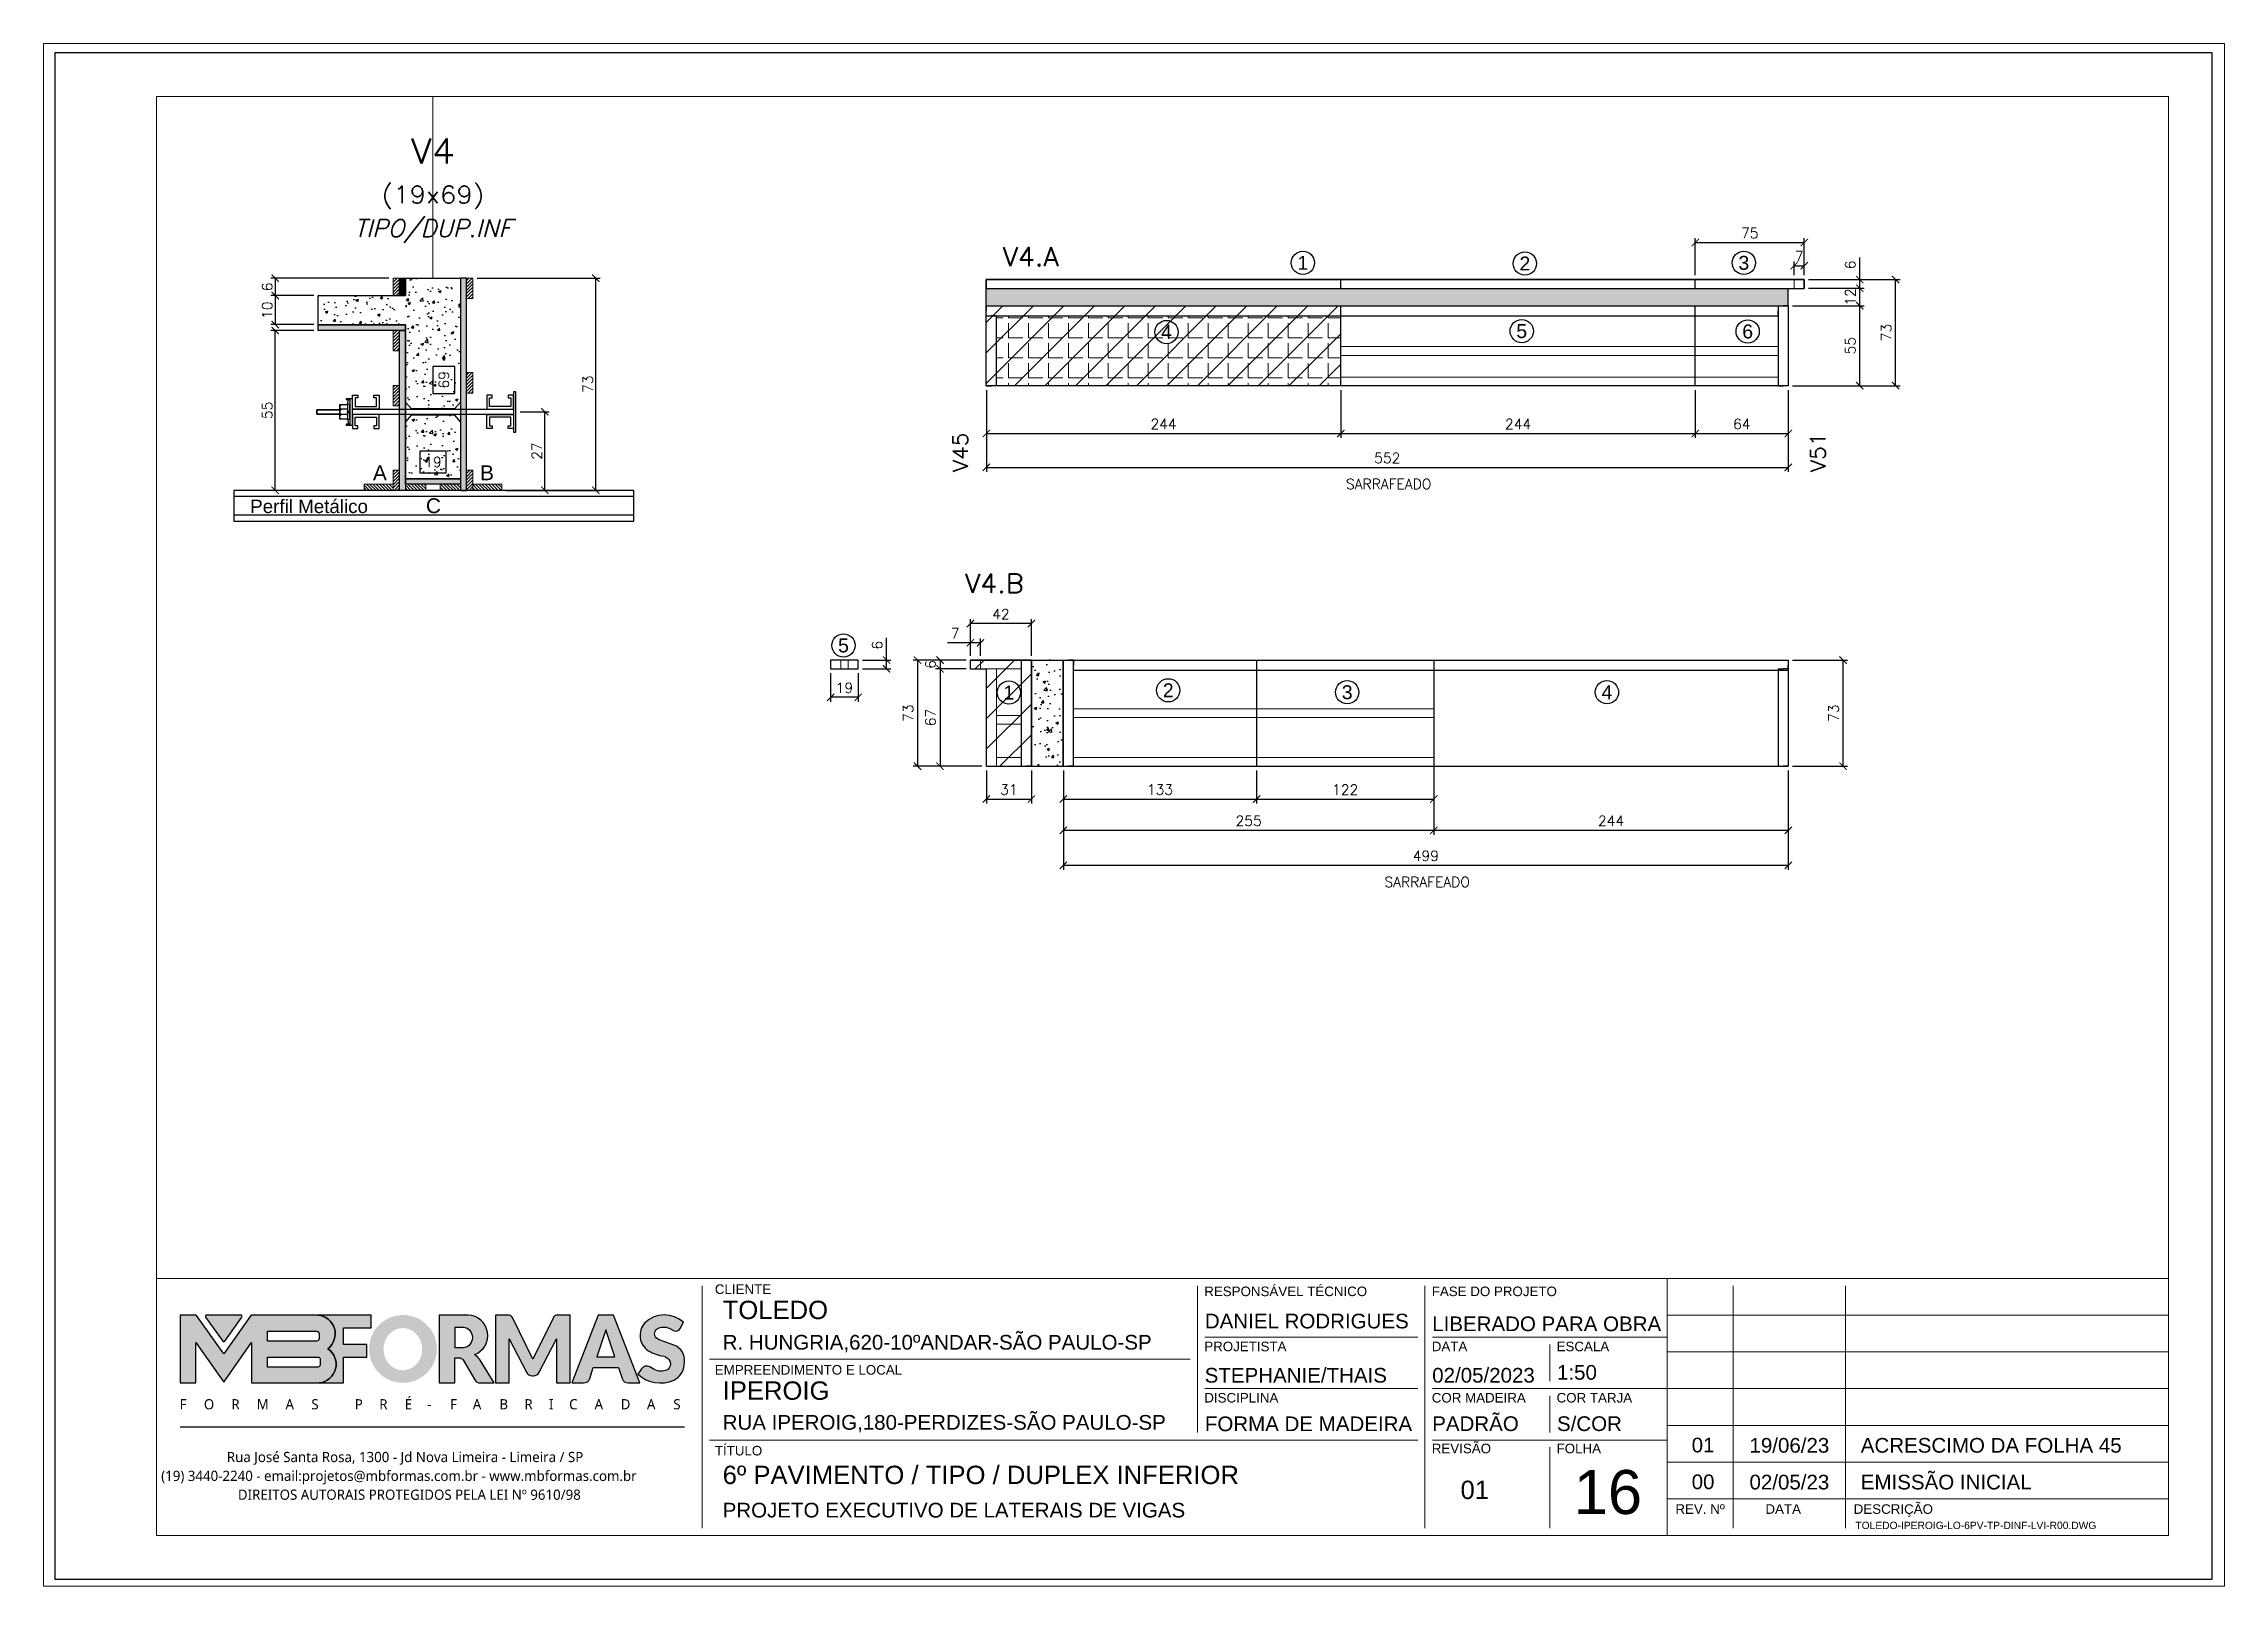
# Paper-space layout '16' of a CAD drawing. Extents: x 399.1 to 428.8, y 284.8 to 305.8.
# The model-space entities are those that its viewports show. They can reach past a viewport. Long polylines and large blocks are cut down to what shows.
import ezdxf
from ezdxf.enums import TextEntityAlignment as Align

# ---------------------------------------------------------------- set-up
doc = ezdxf.new("R2010")
doc.units = 0
doc.header["$PDMODE"] = 2
doc.header["$PDSIZE"] = 10
doc.linetypes.add('CABLIN', pattern=[0.35, 0.25, -0.1])
doc.linetypes.add('HIDDEN', pattern=[9.525, 6.35, -3.175])
doc.layers.get('0').update_dxf_attribs({"lineweight": 13})
doc.layers.get('Defpoints').update_dxf_attribs({"lineweight": 13})
for name, color, linetype in [('Barra de Ancoragem', 20, 'Continuous'), ('Concreto', 250, 'HIDDEN'), ('Cota', 4, 'Continuous'), ('Cota Seção (2x)', 4, 'Continuous'), ('Hachura', 252, 'CABLIN'), ('MB Logo', 255, 'Continuous'), ('Painéis', 200, 'Continuous'), ('Perfil Metálico', 224, 'Continuous'), ('Reaproveitamento', 251, 'Continuous'), ('Romaneio', 10, 'Continuous'), ('Texto de Titulo', 7, 'Continuous'), ('Texto Qtd Sarr', 242, 'Continuous'), ('Tubo de PVC', 51, 'Continuous')]:
    doc.layers.add(name, color=color, linetype=linetype)
for name, color, linetype, lineweight in [('FOLHA MB', 7, 'Continuous', 13), ('Madeira', 100, 'Continuous', 13), ('N° Folha', 5, 'Continuous', 13), ('Sarr 2.2x7', 40, 'Continuous', 9), ('Texto Seção', 7, 'Continuous', 15)]:
    doc.layers.add(name, color=color, linetype=linetype, lineweight=lineweight)
doc.layers.add('Laje_Perimetro', color=7, linetype='Continuous', plot=False)
doc.layers.add('VIEW', color=252, linetype='Continuous', lineweight=13, plot=False)
doc.styles.add('ARIAL', font='arial.ttf', dxfattribs={"oblique": 15, "height": 25})
doc.styles.add('MB_C01', font='arial.ttf', dxfattribs={"height": 1.3})
doc.styles.add('MB_C02', font='arial.ttf', dxfattribs={"height": 2})
doc.styles.add('MB_C03', font='arial.ttf', dxfattribs={"height": 2.5})
doc.styles.add('MB_C04', font='arial.ttf', dxfattribs={"height": 6})
doc.styles.add('MtXpl_Lucida_Sans_Un', font='l_10646.ttf')
doc.styles.add('REGUA-120', font='ROMANS.shx', dxfattribs={"height": 15})
doc.styles.add('ROMANS', font='romans.shx')
doc.dimstyles.new('Cota Paínel', dxfattribs={"dimtxt": 7, "dimasz": 5, "dimexe": 3, "dimexo": 3, "dimgap": 3, "dimtad": 1, "dimdec": 1, "dimzin": 12, "dimdsep": 46, "dimtxsty": 'ROMANS', "dimblk": 'ARCHTICK', "dimcen": 0, "dimclrd": 4, "dimclre": 4, "dimclrt": 1, "dimadec": 1, "dimazin": 3, "dimtfac": 1, "dimtdec": 1, "dimtmove": 0, "dimatfit": 3, "dimldrblk": 'OBLIQUE', "dimfxl": 1, "dimtolj": 1, "dimtzin": 12, "dimarcsym": 0})
doc.dimstyles.new('Cota Seção (2x)', dxfattribs={"dimtxt": 7, "dimasz": 5, "dimexe": 3, "dimexo": 3, "dimgap": 2, "dimtad": 3, "dimdec": 1, "dimlfac": 0.5, "dimzin": 12, "dimdsep": 46, "dimtxsty": 'ROMANS', "dimblk": 'ARCHTICK', "dimcen": 0, "dimclrd": 4, "dimclre": 4, "dimclrt": 1, "dimadec": 1, "dimazin": 3, "dimtfac": 1, "dimtdec": 1, "dimtmove": 0, "dimatfit": 3, "dimldrblk": 'OBLIQUE', "dimfxl": 1, "dimtolj": 1, "dimtzin": 12, "dimarcsym": 0})
doc.dimstyles.new('Cota Seção interna', dxfattribs={"dimtxt": 7, "dimasz": 6, "dimexe": 0.18, "dimexo": 2, "dimgap": -4, "dimtad": 3, "dimdec": 1, "dimlfac": 0.5, "dimzin": 12, "dimdsep": 46, "dimtxsty": 'ROMANS', "dimblk": 'ARCHTICK', "dimcen": 0.09, "dimse1": 1, "dimse2": 1, "dimsd1": 1, "dimsd2": 1, "dimclrd": 180, "dimclre": 5, "dimclrt": 1, "dimadec": 0, "dimazin": 3, "dimtfac": 1, "dimtdec": 1, "dimtofl": 0, "dimtmove": 0, "dimatfit": 3, "dimldrblk": 'ARCHTICK', "dimfxl": 1, "dimtolj": 1, "dimtzin": 0, "dimarcsym": 0})
pattern_1 = [(315, (2521.5248, -3398.3843), (1.12253202, 1.12253202), [])]
pattern_2 = [(45, (-12135.8516, 27901.8796), (-1.12253202, 1.12253202), [])]
pattern_3 = [(50, (-4755.02, 1150), (17.931505, -1.568803), [1.875, -20.625]), (355, (-4755.02, 1150), (-3.468783, 18.804803), [1.5, -16.5]), (100.45144, (-4753.526, 1149.87), (14.462721, 17.236), [1.593505, -17.528553]), (46.1842, (-4755.02, 1155), (26.681033, -4.137982), [2.8125, -30.9375]), (96.63564, (-4752.797, 1154.655), (23.36655, 24.352965), [2.39026, -26.292844]), (351.18416, (-4755.02, 1155), (23.36655, 24.352965), [2.25, -24.75]), (21, (-4752.52, 1153.75), (14.922676, -10.065472), [1.875, -20.625]), (326, (-4752.52, 1153.75), (6.082883, 18.128751), [1.5, -16.5]), (71.45144, (-4751.277, 1152.911), (21.00556, 8.063279), [1.593505, -17.528553]), (37.5, (-4755.0204, 1150), (0.3039964, 8.3223463), [0, -16.3, 0, -16.75, 0, -16.5625]), (7.5, (-4755.02, 1150), (6.5767384, 9.860293), [0, -9.55, 0, -15.925, 0, -6.3125]), (327.5, (-4760.5954, 1150), (13.345561, -0.5638718), [0, -6.25, 0, -19.5, 0, -25.875]), (317.5, (-4763.095, 1150), (14.579654, 2.5026246), [0, -8.125, 0, -12.95, 0, -18.375])]
pattern_4 = [(45, (0, 0), (-10.48783, 10.48783), [])]

psp = doc.layouts.new('16')

msp = doc.modelspace()

# ---------------------------------------------------------------- texts
at = {"layer": 'N° Folha', "color": 5, "style": 'MB_C04'}
msp.add_text('16', height=30.306, dxfattribs=at).set_placement((-19630.93, 4127))
at = {"layer": 'Painéis', "color": 1, "char_height": 7, "attachment_point": 5, "style": 'ROMANS'}
for insert in [(-19758.26, 4835.64), (-19731.76, 4561.86)]:
    msp.add_mtext('\\A1;SARRAFEADO', dxfattribs=dict(at, insert=insert))
at = {"layer": 'Romaneio', "color": 0, "style": 'ARIAL'}
for s, p in [('1', (-19817.28, 4987.82)), ('2', (-19664.52, 4987.35)), ('3', (-19513.79, 4987.82)), ('4', (-19911.2, 4940.2)), ('5', (-19666.69, 4940.87)), ('6', (-19511.15, 4940.63)), ('5', (-20133.56, 4724.61)), ('2', (-19909.98, 4693.73)), ('1', (-20019.69, 4692.18)), ('3', (-19786.83, 4692.42)), ('4', (-19608.02, 4692.42))]:
    msp.add_text(s, height=9.6, dxfattribs=at).set_placement(p, align=Align.MIDDLE_CENTER)
at = {"layer": 'Texto Seção', "style": 'REGUA-120', "width": 1.05}
for s, p in [('V4.A', (-20024.05, 4985.61)), ('V4.B', (-20049.91, 4760.77))]:
    msp.add_text(s, height=13, dxfattribs=at).set_placement(p)
for s, p in [('V45', (-20047.91, 4843.82)), ('V51', (-19457.61, 4843.82))]:
    msp.add_text(s, height=10.4, rotation=90, dxfattribs=at).set_placement(p)
at = {"layer": 'Texto Seção', "color": 0, "linetype": 'Continuous', "style": 'ARIAL'}
for s, p in [('A', (-20452.66, 4843.39)), ('B', (-20378.9, 4843.39)), ('C', (-20415.8, 4820.72))]:
    msp.add_text(s, height=10.22, dxfattribs=at).set_placement(p, align=Align.MIDDLE_CENTER)
at = {"layer": 'Texto Seção', "style": 'ARIAL'}
msp.add_text('Perfil Metálico', height=9.24, dxfattribs=at).set_placement((-20501.39, 4820.28), align=Align.MIDDLE_CENTER)

# ---------------------------------------------------------------- blocks, each defined once
blk = doc.blocks.new('MB-NOVO')
at = {"layer": 'MB Logo', "linetype": 'Continuous'}
h = blk.add_hatch(color=256, dxfattribs=at)
h.dxf.hatch_style = 1
h.set_gradient(color1=(242, 132, 69), color2=(247, 180, 141), rotation=90, tint=1)
h.paths.add_polyline_path([(-18529.6, 10980.8), (-18475.7, 10980.8, 0.706757), (-18468.7, 11008, 0.681802), (-18476.7, 11034.9), (-18529.4, 11034.9, 0.243712), (-18530.2, 11034.5), (-18551.7, 11003.9), (-18573.3, 11034.5, 0.243712), (-18574.1, 11034.9), (-18586.5, 11034.9), (-18586.5, 10980.8), (-18573.9, 10980.8), (-18573.9, 11012.9), (-18551.7, 10981.5), (-18529.6, 11012.9)])
h.paths.add_polyline_path([(-18516.8, 11014.1), (-18516.8, 11022), (-18477.8, 11022, -0.414214), (-18475.8, 11020), (-18475.8, 11016.1, -0.414214), (-18477.8, 11014.1)], flags=16)
h.paths.add_polyline_path([(-18516.8, 11001.4), (-18476.8, 11001.4, -0.414214), (-18474.8, 10999.4), (-18474.8, 10995.5, -0.414214), (-18476.8, 10993.5), (-18516.8, 10993.5)], flags=16)
at = {"layer": 'MB Logo', "true_color": 0x262626}
h = blk.add_hatch(color=250, dxfattribs=at)
h.dxf.hatch_style = 1
h.paths.add_polyline_path([(-18537.3, 11033.3, 0.60809), (-18538.1, 11034.9), (-18565.3, 11034.9, 0.60809), (-18566.1, 11033.3), (-18552.5, 11014, 0.518202), (-18550.9, 11014)])
h = blk.add_hatch(color=250, dxfattribs=at)
h.dxf.hatch_style = 1
h.paths.add_polyline_path([(-18456.2, 11011.3), (-18456.2, 11024.6), (-18434.2, 11024.6), (-18434.2, 11034.9), (-18476.7, 11034.9, -0.681802), (-18468.7, 11008, -0.706757), (-18475.7, 10980.8), (-18456.2, 10980.8), (-18456.2, 11001.4), (-18437.8, 11001.4), (-18437.8, 11011.3)])
h = blk.add_hatch(color=250, dxfattribs=at)
h.dxf.hatch_style = 1
h.paths.add_polyline_path([(-18435.9, 11007.9, 1), (-18381.9, 11007.9, 1)])
edge = h.paths.add_edge_path(flags=16)
edge.add_ellipse((-18409, 11007.7), major_axis=(0, 16.8), ratio=0.916255, start_angle=0, end_angle=360)
h = blk.add_hatch(color=250, dxfattribs=at)
h.dxf.hatch_style = 1
h.paths.add_polyline_path([(-18357, 11034.9), (-18380.2, 11034.9), (-18380.2, 10980.8), (-18367.6, 10980.8), (-18367.6, 11000.7), (-18363.4, 11000.7, -0.195765), (-18360.9, 10998.9), (-18351.8, 10983.2, 0.261385), (-18347.5, 10980.8), (-18336.4, 10980.8), (-18347.5, 10999, 0.082429), (-18349.6, 11001.5), (-18351.9, 11003.4, 0.81838)])
h.paths.add_polyline_path([(-18360.8, 11009), (-18367.6, 11009), (-18367.6, 11025), (-18360.8, 11025, -0.92578)], flags=16)
h = blk.add_hatch(color=250, dxfattribs=at)
h.dxf.hatch_style = 1
h.paths.add_polyline_path([(-18286.6, 11015.9), (-18286.6, 10980.8), (-18275.8, 10980.8), (-18275.8, 11034.9), (-18286.6, 11034.9, 0.216647), (-18289.4, 11032.4), (-18305.5, 10999.8), (-18321.6, 11032.7, 0.199908), (-18324.3, 11034.9), (-18335.2, 11034.9), (-18335.2, 10980.8), (-18324.3, 10980.8), (-18324.3, 11015.9), (-18310.4, 10989.3, 0.279644), (-18306, 10986.6, 0.340986), (-18300.5, 10989.3)])
h = blk.add_hatch(color=250, dxfattribs=at)
h.dxf.hatch_style = 1
h.paths.add_polyline_path([(-18274.4, 10980.8), (-18265, 10980.8, 0.322517), (-18260.2, 10984.3), (-18257.3, 10993), (-18237.2, 10993), (-18234.3, 10984.3, 0.322517), (-18229.5, 10980.8), (-18220.3, 10980.8), (-18241.2, 11034.9), (-18253.4, 11034.9)])
h.paths.add_polyline_path([(-18254.4, 11001.6), (-18247.3, 11023), (-18240.1, 11001.6)], flags=16)
h = blk.add_hatch(color=250, dxfattribs=at)
h.dxf.hatch_style = 1
h.paths.add_polyline_path([(-18206, 11024, -0.247671), (-18196.9, 11024.3), (-18193.5, 11022.5, 0.40799), (-18188.2, 11024.1), (-18185.4, 11029.1, 0.392837), (-18216.2, 11028.7, 0.467779), (-18213.3, 11006.3, 0.077523), (-18201.2, 11002.1, -0.214206), (-18196.1, 10997.9, -0.284295), (-18198.2, 10991.4, -0.26924), (-18208.8, 10991.6), (-18212.2, 10993.6, 0.407727), (-18219, 10992.1), (-18221.8, 10987.7, 0.296878), (-18193.2, 10983.1, 0.272251), (-18184.9, 10995.3), (-18184.6, 10997.9, 0.348906), (-18193.7, 11011.2), (-18200.4, 11013.5, -0.045018), (-18205.8, 11015.7, -0.618284)])
at = {"layer": 'MB Logo', "linetype": 'Continuous'}
blk.add_line((-18586.5, 10945.9), (-18184.8, 10945.9), dxfattribs=at)
at = {"layer": 'MB Logo', "color": 23, "linetype": 'Continuous', "true_color": 0xf28445}
for points in [[(-18573.3, 11034.5, 0.243712), (-18574.1, 11034.9), (-18586.5, 11034.9), (-18586.5, 10980.8), (-18573.9, 10980.8), (-18573.9, 11012.9), (-18551.7, 10981.5), (-18529.6, 11012.9), (-18529.6, 10980.8), (-18475.7, 10980.8, 0.706757), (-18468.7, 11008, 0.681802), (-18476.7, 11034.9), (-18529.4, 11034.9, 0.243712), (-18530.2, 11034.5), (-18551.7, 11003.9)], [(-18516.8, 11022), (-18477.8, 11022, -0.414214), (-18475.8, 11020), (-18475.8, 11016.1, -0.414214), (-18477.8, 11014.1), (-18516.8, 11014.1)], [(-18516.8, 11001.4), (-18476.8, 11001.4, -0.414214), (-18474.8, 10999.4), (-18474.8, 10995.5, -0.414214), (-18476.8, 10993.5), (-18516.8, 10993.5)]]:
    blk.add_lwpolyline(points, format="xyb", close=True, dxfattribs=at)
at = {"layer": 'MB Logo', "color": 250, "true_color": 0x262626}
for points in [[(-18537.3, 11033.3, 0.60809), (-18538.1, 11034.9), (-18565.3, 11034.9, 0.60809), (-18566.1, 11033.3), (-18552.5, 11014, 0.518202), (-18550.9, 11014)], [(-18437.8, 11011.3), (-18456.2, 11011.3), (-18456.2, 11024.6), (-18434.2, 11024.6), (-18434.2, 11034.9), (-18476.7, 11034.9, -0.681802), (-18468.7, 11008, -0.706757), (-18475.7, 10980.8), (-18456.2, 10980.8), (-18456.2, 11001.4), (-18437.8, 11001.4)], [(-18347.5, 10980.8), (-18336.4, 10980.8), (-18347.5, 10999, 0.082429), (-18349.6, 11001.5), (-18351.9, 11003.4, 0.81838), (-18357, 11034.9), (-18380.2, 11034.9), (-18380.2, 10980.8), (-18367.6, 10980.8), (-18367.6, 11000.7), (-18363.4, 11000.7, -0.209789), (-18360.8, 10998.7), (-18351.8, 10983.2, 0.261385)], [(-18286.6, 11015.9), (-18286.6, 10980.8), (-18275.8, 10980.8), (-18275.8, 11034.9), (-18286.6, 11034.9, 0.216647), (-18289.4, 11032.4), (-18305.5, 10999.8), (-18321.5, 11032.4, 0.216647), (-18324.3, 11034.9), (-18335.2, 11034.9), (-18335.2, 10980.8), (-18324.3, 10980.8), (-18324.3, 11015.9), (-18310.4, 10989.3, 0.279644), (-18306, 10986.6), (-18304.9, 10986.6, 0.279644), (-18300.5, 10989.3)], [(-18265, 10980.8, 0.322517), (-18260.2, 10984.3), (-18257.3, 10993), (-18237.2, 10993), (-18234.3, 10984.3, 0.322517), (-18229.5, 10980.8), (-18220.3, 10980.8), (-18241.2, 11034.9), (-18253.4, 11034.9), (-18274.4, 10980.8)], [(-18206.2, 11015.9, -0.549626), (-18206.4, 11023.8, -0.258723), (-18196.9, 11024.3), (-18193.5, 11022.5, 0.40799), (-18188.2, 11024.1), (-18185.4, 11029.1, 0.392837), (-18216.2, 11028.7, 0.467779), (-18213.3, 11006.3, 0.077523), (-18201.2, 11002.1, -0.203897), (-18196.3, 10998.2), (-18196.1, 10997.8, -0.267611), (-18198, 10991.6), (-18198.5, 10991.3, -0.261145), (-18208.8, 10991.6), (-18212.2, 10993.6, 0.407727), (-18219, 10992.1), (-18221.8, 10987.7, 0.296878), (-18193.2, 10983.1, 0.265963), (-18184.9, 10994.9), (-18184.7, 10997.6, 0.340466), (-18193.1, 11011), (-18200.4, 11013.5, -0.049298)], [(-18367.6, 11009), (-18360.8, 11009, 0.92578), (-18360.8, 11025), (-18367.6, 11025)]]:
    blk.add_lwpolyline(points, format="xyb", close=True, dxfattribs=at)
blk.add_lwpolyline([(-18247.3, 11023), (-18254.4, 11001.6), (-18240.1, 11001.6)], close=True, dxfattribs=at)
at = {"layer": 'MB Logo', "color": 250, "true_color": 0x262626, "style": 'MtXpl_Lucida_Sans_Un'}
for s, height, p in [('F', 8.12, (-18586.8, 10959.8)), ('O', 8.12, (-18567.5, 10959.8)), ('R', 8.12, (-18545.6, 10959.8)), ('M', 8.12, (-18525.4, 10959.8)), ('A', 8.12, (-18502.5, 10959.8)), ('S', 8.12, (-18481.9, 10959.8)), ('P', 8.12, (-18447.3, 10959.8)), ('R', 8.12, (-18427.8, 10959.8)), ('É', 8.12, (-18407.5, 10959.8)), ('-', 8.12, (-18389.6, 10959.8)), ('F', 8.12, (-18371.4, 10959.8)), ('A', 8.12, (-18353.3, 10959.8)), ('B', 8.12, (-18332.1, 10959.8)), ('R', 8.12, (-18312.2, 10959.8)), ('I', 8.12, (-18292.7, 10959.8)), ('C', 8.12, (-18276.6, 10959.8)), ('A', 8.12, (-18256.3, 10959.8)), ('D', 8.12, (-18235.5, 10959.8)), ('A', 8.12, (-18214.6, 10959.8)), ('S', 8.12, (-18193.6, 10959.8)), ('DIREITOS AUTORAIS PROTEGIDOS PELA LEI Nº 9610/98', 8.122, (-18540.4, 10887.8))]:
    blk.add_text(s, height=height, dxfattribs=at).set_placement(p)
at = {"layer": 'MB Logo', "style": 'MtXpl_Lucida_Sans_Un'}
for s, p in [('Rua José Santa Rosa, 1300 - Jd Nova Limeira - Limeira / SP', (-18549.2, 10917.8)), ('(19) 3440-2240 - email:projetos@mbformas.com.br - www.mbformas.com.br', (-18601.5, 10902.8))]:
    blk.add_text(s, height=8.122, dxfattribs=at).set_placement(p)
blk = doc.blocks.new('A$C169d8357')
at = {"layer": 'FOLHA MB', "color": 1}
for p, q in [((1109.8, 356.7), (70, 356.7)), ((445.6, 351.7), (445.6, 185)), ((786.6, 351.7), (786.6, 250.7)), ((943.1, 351.7), (943.1, 185)), ((1109.8, 356.7), (1109.8, 179.9)), ((1455, 356.7), (1109.8, 356.7)), ((1155.3, 185), (1155.3, 351.7)), ((1232.6, 351.7), (1232.6, 185)), ((1455, 331.5), (1109.8, 331.5)), ((938.1, 316.3), (791.6, 316.3)), ((1109.8, 316.3), (948.2, 316.3)), ((781.5, 301.2), (450.7, 301.2)), ((1029, 311.3), (1029, 286)), ((1455, 306.2), (1109.8, 306.2)), ((938.1, 281), (791.6, 281)), ((1109.8, 281), (948.2, 281)), ((1029, 275.9), (1029, 250.7)), ((1455, 281), (1109.8, 281)), ((1455, 255.7), (1109.8, 255.7)), ((938.1, 245.6), (450.7, 245.6)), ((1109.8, 245.6), (948.2, 245.6)), ((1029, 240.6), (1029, 185)), ((1455, 230.4), (1109.8, 230.4)), ((1455, 205.2), (1109.8, 205.2))]:
    blk.add_line(p, q, dxfattribs=at)
for points in [[(0, 1199.9), (0, 149.9), (1485, 149.9), (1485, 1199.9)], [(70, 1169.9), (70, 179.9), (1455, 179.9), (1455, 1169.9)]]:
    blk.add_lwpolyline(points, close=True, dxfattribs=at)
at = {"layer": 'MB Logo', "xscale": 0.8642040370897565, "yscale": 0.8642040370897565, "zscale": 0.8642040370897565}
blk.add_blockref('MB-NOVO', (16148.7, -9204.8), dxfattribs=at)
at = {"layer": 'FOLHA MB', "color": 6}
for s, height, style, p in [('CLIENTE', 6.57, 'MB_C01', (454.3, 346.1)), ('RESPONSÁVEL TÉCNICO', 6.566, 'MB_C01', (791.2, 344.6)), ('FASE DO PROJETO', 6.566, 'MB_C01', (947.8, 344.6)), ('R. HUNGRIA,620-10ºANDAR-SÃO PAULO-SP', 10.102, 'MB_C02', (459.7, 307.8)), ('PROJETISTA', 6.57, 'MB_C01', (791.2, 306.7)), ('DATA', 6.57, 'MB_C01', (947.8, 306.7)), ('ESCALA', 6.57, 'MB_C01', (1033.7, 306.7)), ('EMPREENDIMENTO E LOCAL', 6.566, 'MB_C01', (454.3, 290.6)), ('DISCIPLINA', 6.57, 'MB_C01', (791.2, 271.4)), ('COR MADEIRA', 6.566, 'MB_C01', (947.8, 271.4)), ('COR TARJA', 6.57, 'MB_C01', (1033.7, 271.4)), ('RUA IPEROIG,180-PERDIZES-SÃO PAULO-SP', 10.102, 'MB_C02', (459.7, 252.7)), ('TÍTULO', 6.57, 'MB_C01', (454.3, 235)), ('REVISÃO', 6.57, 'MB_C01', (947.8, 236.5)), ('FOLHA', 6.57, 'MB_C01', (1033.7, 236.5)), ('PROJETO EXECUTIVO DE LATERAIS DE VIGAS', 10.102, 'MB_C02', (459.7, 192.3))]:
    blk.add_text(s, height=height, dxfattribs=dict(at, style=style)).set_placement(p)
at = {"layer": 'FOLHA MB', "color": 5}
for s, height, style, p in [('TOLEDO', 12.63, 'MB_C03', (459.7, 328.8)), ('DANIEL RODRIGUES', 10.102, 'MB_C02', (791.6, 322.4)), ('LIBERADO PARA OBRA', 10.102, 'MB_C02', (948.1, 320.5)), ('IPEROIG', 12.63, 'MB_C03', (459.7, 273.3)), ('STEPHANIE/THAIS', 10.102, 'MB_C02', (791.5, 285.1)), ('02/05/2023', 10.1, 'MB_C02', (948.1, 285.1)), ('1:50', 10.1, 'MB_C02', (1034, 287.1)), ('FORMA DE MADEIRA', 10.102, 'MB_C02', (791.6, 251.7)), ('PADRÃO', 10.1, 'MB_C02', (948.1, 251.8)), ('S/COR', 10.1, 'MB_C02', (1034, 251.8)), ('01', 10.1, 'MB_C02', (1126.7, 237.1)), ('19/06/23', 10.1, 'MB_C02', (1166.5, 236.9)), ('ACRESCIMO DA FOLHA 45', 10.102, 'MB_C02', (1243.1, 236.9)), ('6º PAVIMENTO / TIPO / DUPLEX INFERIOR', 12.628, 'MB_C03', (459.7, 215.3)), ('01', 12.63, 'MB_C03', (967.6, 205)), ('00', 10.1, 'MB_C02', (1126.7, 211.8)), ('02/05/23', 10.1, 'MB_C02', (1166.5, 211.6)), ('EMISSÃO INICIAL', 10.102, 'MB_C02', (1243.1, 211.6))]:
    blk.add_text(s, height=height, dxfattribs=dict(at, style=style)).set_placement(p)
at = {"layer": 'FOLHA MB', "color": 6, "style": 'MB_C01'}
for s, p in [('REV. Nº', (1132.5, 198.1)), ('DATA', (1189.7, 198.1)), ('DESCRIÇÃO', (1265.5, 198.1))]:
    blk.add_text(s, height=6.57, dxfattribs=at).set_placement(p, align=Align.MIDDLE_CENTER)
at = {"layer": 'FOLHA MB', "insert": (1239.4, 189.4), "char_height": 5.051, "width": 210.818, "attachment_point": 1, "style": 'MB_C04'}
blk.add_mtext('TOLEDO-IPEROIG-LO-6PV-TP-DINF-LVI-R00.DWG', dxfattribs=at)
blk = doc.blocks.new('*D323')
at = {"layer": 'Cota Seção (2x)', "color": 180, "lineweight": -2, "transparency": 16777216}
for p, q in [((-20407.1, 4858.3), (-20425.1, 4858.3)), ((-20425.1, 4858.3), (-20425.1, 4843.3)), ((-20407.1, 4843.3), (-20407.1, 4858.3)), ((-20425.1, 4843.3), (-20407.1, 4843.3))]:
    blk.add_line(p, q, dxfattribs=at)
at = {"layer": 'Defpoints', "color": 0, "transparency": 16777216}
for p in [(-20435.1, 4839.3), (-20435.1, 4839.3), (-20397.1, 4839.3)]:
    blk.add_point(p, dxfattribs=at)
at = {"layer": 'Cota Seção (2x)', "color": 1, "transparency": 16777216, "insert": (-20416.1, 4850.8), "char_height": 7, "attachment_point": 5, "style": 'ROMANS'}
blk.add_mtext('\\A1;19', dxfattribs=at)
blk = doc.blocks.new('_ArchTick')
at = {"color": 0, "linetype": 'ByBlock', "const_width": 0.15}
blk.add_lwpolyline([(-0.5, -0.5), (0.5, 0.5)], dxfattribs=at)
blk = doc.blocks.new('DSADSAD')
at = {"layer": 'Barra de Ancoragem'}
for p, q in [((-12991, 7698.4), (-13009.2, 7698.4)), ((-13005.1, 7696.9), (-13008.6, 7697.6)), ((-12995.1, 7696.9), (-12991.5, 7697.6))]:
    blk.add_line(p, q, dxfattribs=at)
at = {"layer": 'Barra de Ancoragem', "flags": 128}
for points in [[(-13009.2, 7700.2), (-12991, 7700.2), (-12991, 7698.4), (-13009.2, 7698.4)], [(-13008.6, 7698.4), (-13008.6, 7696), (-13009.2, 7696), (-13009.2, 7698.4)], [(-12995.1, 7698.4), (-12995.1, 7696.9), (-13005.1, 7696.9), (-13005.1, 7698.4)], [(-12991, 7698.4), (-12991, 7696), (-12991.5, 7696), (-12991.5, 7698.4)]]:
    blk.add_lwpolyline(points, close=True, dxfattribs=at)
for points in [[(-13005.1, 7696.9), (-13005.1, 7691.6), (-12995.1, 7691.6), (-12995.1, 7696.9)], [(-13000.4, 7696.9), (-13000.4, 7698.4), (-12999.8, 7698.4), (-12999.8, 7696.9), (-13000.4, 7696.9), (-12999.8, 7696.9)]]:
    blk.add_lwpolyline(points, dxfattribs=at)
for points in [[(-13001.9, 7696.9), (-13001.9, 7692.8, 0.666667), (-12998.3, 7692.8, 0.666667)], [(-12998.3, 7696.9), (-12998.3, 7692.8, 0.729796), (-12995.1, 7692.8, 0.729796)]]:
    blk.add_lwpolyline(points, format="xyb", dxfattribs=at)
at = {"layer": 'Barra de Ancoragem'}
blk.add_arc((-13003.5, 7693.3), 1.7, 197.7564, 342.2436, dxfattribs=at)
blk = doc.blocks.new('*D324')
at = {"layer": 'Cota', "color": 4, "lineweight": -2, "transparency": 16777216}
for p, q in [((-20356, 4885.3), (-20336.1, 4885.3)), ((-20339.1, 4831.3), (-20339.1, 4885.3)), ((-20356.1, 4831.3), (-20336.1, 4831.3))]:
    blk.add_line(p, q, dxfattribs=at)
at = {"layer": 'Defpoints', "color": 0, "transparency": 16777216}
for p in [(-20359, 4885.3), (-20339.1, 4885.3), (-20359.1, 4831.3)]:
    blk.add_point(p, dxfattribs=at)
at = {"layer": 'Cota', "color": 4, "lineweight": -2, "transparency": 16777216, "xscale": 5, "yscale": 5, "zscale": 5}
for p, rotation in [((-20339.1, 4885.3), 90), ((-20339.1, 4831.3), 270)]:
    blk.add_blockref('_ArchTick', p, dxfattribs=dict(at, rotation=rotation))
at = {"layer": 'Cota', "color": 1, "transparency": 16777216, "insert": (-20344.6, 4858.3), "char_height": 7, "attachment_point": 5, "rotation": 90, "style": 'ROMANS'}
blk.add_mtext('\\A1;27', dxfattribs=at)
blk = doc.blocks.new('_OBLIQUE')
at = {"color": 0, "linetype": 'ByBlock', "lineweight": -2}
for p, q in [((0, 0), (-1, 0)), ((-0.5, -0.5), (0.5, 0.5))]:
    blk.add_line(p, q, dxfattribs=at)
blk = doc.blocks.new('*D325')
at = {"layer": 'Cota', "color": 4, "lineweight": -2, "transparency": 16777216}
for p, q in [((-20498.1, 4941.3), (-20527.7, 4941.3)), ((-20524.7, 4831.3), (-20524.7, 4941.3)), ((-20476.1, 4831.3), (-20527.7, 4831.3))]:
    blk.add_line(p, q, dxfattribs=at)
at = {"layer": 'Defpoints', "color": 0, "transparency": 16777216}
for p in [(-20524.7, 4941.3), (-20495.1, 4941.3), (-20473.1, 4831.3)]:
    blk.add_point(p, dxfattribs=at)
at = {"layer": 'Cota', "color": 4, "lineweight": -2, "transparency": 16777216, "xscale": 5, "yscale": 5, "zscale": 5}
for p, rotation in [((-20524.7, 4941.3), 90), ((-20524.7, 4831.3), 270)]:
    blk.add_blockref('_ArchTick', p, dxfattribs=dict(at, rotation=rotation))
at = {"layer": 'Cota', "color": 1, "transparency": 16777216, "insert": (-20530.2, 4886.3), "char_height": 7, "attachment_point": 5, "rotation": 90, "style": 'ROMANS'}
blk.add_mtext('\\A1;55', dxfattribs=at)
blk = doc.blocks.new('*D326')
at = {"layer": 'Cota', "color": 4, "lineweight": -2, "transparency": 16777216}
for p, q in [((-20498.1, 4965.3), (-20527.7, 4965.3)), ((-20524.7, 4965.3), (-20524.7, 4945.3)), ((-20498.1, 4945.3), (-20527.7, 4945.3))]:
    blk.add_line(p, q, dxfattribs=at)
at = {"layer": 'Defpoints', "color": 0, "transparency": 16777216}
for p in [(-20495.1, 4965.3), (-20524.7, 4945.3), (-20495.1, 4945.3)]:
    blk.add_point(p, dxfattribs=at)
at = {"layer": 'Cota', "color": 4, "lineweight": -2, "transparency": 16777216, "xscale": 5, "yscale": 5, "zscale": 5}
for p, rotation in [((-20524.7, 4965.3), 90), ((-20524.7, 4945.3), 270)]:
    blk.add_blockref('_ArchTick', p, dxfattribs=dict(at, rotation=rotation))
at = {"layer": 'Cota', "color": 1, "transparency": 16777216, "insert": (-20530.2, 4955.3), "char_height": 7, "attachment_point": 5, "rotation": 90, "style": 'ROMANS'}
blk.add_mtext('\\A1;10', dxfattribs=at)
blk = doc.blocks.new('*D327')
at = {"layer": 'Cota', "color": 4, "lineweight": -2, "transparency": 16777216}
for p, q in [((-20446.5, 4977.3), (-20527.7, 4977.3)), ((-20524.7, 4977.3), (-20524.7, 4965.3)), ((-20498.1, 4965.3), (-20527.7, 4965.3))]:
    blk.add_line(p, q, dxfattribs=at)
at = {"layer": 'Defpoints', "color": 0, "transparency": 16777216}
for p in [(-20443.5, 4977.3), (-20524.7, 4965.3), (-20495.1, 4965.3)]:
    blk.add_point(p, dxfattribs=at)
at = {"layer": 'Cota', "color": 4, "lineweight": -2, "transparency": 16777216, "xscale": 5, "yscale": 5, "zscale": 5}
for p, rotation in [((-20524.7, 4977.3), 90), ((-20524.7, 4965.3), 270)]:
    blk.add_blockref('_ArchTick', p, dxfattribs=dict(at, rotation=rotation))
at = {"layer": 'Cota', "color": 1, "transparency": 16777216, "insert": (-20530.2, 4971.3), "char_height": 7, "attachment_point": 5, "rotation": 90, "style": 'ROMANS'}
blk.add_mtext('\\A1;6', dxfattribs=at)
blk = doc.blocks.new('*D328')
at = {"layer": 'Cota', "color": 4, "lineweight": -2, "transparency": 16777216}
for p, q in [((-20385.7, 4977.3), (-20301, 4977.3)), ((-20304, 4831.3), (-20304, 4977.3)), ((-20365.7, 4831.3), (-20301, 4831.3))]:
    blk.add_line(p, q, dxfattribs=at)
at = {"layer": 'Defpoints', "color": 0, "transparency": 16777216}
for p in [(-20388.7, 4977.3), (-20304, 4977.3), (-20368.7, 4831.3)]:
    blk.add_point(p, dxfattribs=at)
at = {"layer": 'Cota', "color": 4, "lineweight": -2, "transparency": 16777216, "xscale": 5, "yscale": 5, "zscale": 5}
for p, rotation in [((-20304, 4977.3), 90), ((-20304, 4831.3), 270)]:
    blk.add_blockref('_ArchTick', p, dxfattribs=dict(at, rotation=rotation))
at = {"layer": 'Cota', "color": 1, "transparency": 16777216, "insert": (-20309.5, 4904.3), "char_height": 7, "attachment_point": 5, "rotation": 90, "style": 'ROMANS'}
blk.add_mtext('\\A1;73', dxfattribs=at)
blk = doc.blocks.new('*D329')
at = {"layer": 'Cota Seção (2x)', "color": 180, "lineweight": -2, "transparency": 16777216}
for p, q in [((-20401.1, 4916.6), (-20416.1, 4916.6)), ((-20416.1, 4916.6), (-20416.1, 4897.9)), ((-20401.1, 4897.9), (-20401.1, 4916.6)), ((-20416.1, 4897.9), (-20401.1, 4897.9))]:
    blk.add_line(p, q, dxfattribs=at)
at = {"layer": 'Defpoints', "color": 0, "transparency": 16777216}
for p in [(-20397.1, 4977.3), (-20397.1, 4977.3), (-20397.1, 4839.3)]:
    blk.add_point(p, dxfattribs=at)
at = {"layer": 'Cota Seção (2x)', "color": 1, "transparency": 16777216, "insert": (-20408.6, 4907.3), "char_height": 7, "attachment_point": 5, "rotation": 90, "style": 'ROMANS'}
blk.add_mtext('\\A1;69', dxfattribs=at)
blk = doc.blocks.new('titulo1')
at = {"layer": 'Defpoints', "color": 252, "linetype": 'HIDDEN', "ltscale": 2}
blk.add_line((0, 0), (0, 125), dxfattribs=at)
at = {"layer": 'Defpoints', "style": 'ROMANS', "oblique": 15}
blk.add_attdef('FOLHA', text='', height=10, dxfattribs=at).set_placement((0, 15.6), align=Align.MIDDLE_CENTER)
at = {"layer": 'Texto Qtd Sarr', "color": 3, "style": 'ROMANS', "oblique": 15}
for tag, height, p in [('TITULO', 17, (0, 71.4)), ('SEÇÃO', 12, (0, 41.5))]:
    blk.add_attdef(tag, text='', height=height, dxfattribs=at).set_placement(p, align=Align.MIDDLE_CENTER)
blk = doc.blocks.new('*D330')
at = {"layer": 'Cota', "color": 4, "lineweight": -2, "transparency": 16777216}
for p, q in [((-19434, 4976.3), (-19434, 4991.6)), ((-19469.2, 4976.3), (-19431, 4976.3)), ((-19469.2, 4970.3), (-19431, 4970.3)), ((-19434, 4970.3), (-19434, 4976.3))]:
    blk.add_line(p, q, dxfattribs=at)
at = {"layer": 'Defpoints', "color": 0, "transparency": 16777216}
for p in [(-19472.2, 4976.3), (-19472.2, 4970.3), (-19434, 4976.3)]:
    blk.add_point(p, dxfattribs=at)
at = {"layer": 'Cota', "color": 4, "lineweight": -2, "transparency": 16777216, "xscale": 5, "yscale": 5, "zscale": 5}
for p, rotation in [((-19434, 4976.3), 90), ((-19434, 4970.3), 270)]:
    blk.add_blockref('_ArchTick', p, dxfattribs=dict(at, rotation=rotation))
at = {"layer": 'Cota', "color": 1, "transparency": 16777216, "insert": (-19440.5, 4986.4), "char_height": 7, "attachment_point": 5, "rotation": 90, "style": 'ROMANS'}
blk.add_mtext('\\A1;6', dxfattribs=at)
blk = doc.blocks.new('*D331')
at = {"layer": 'Cota', "color": 4, "lineweight": -2, "transparency": 16777216}
for p, q in [((-19469.2, 4970.3), (-19431, 4970.3)), ((-19434, 4958.3), (-19434, 4970.3)), ((-19480.2, 4958.3), (-19431, 4958.3))]:
    blk.add_line(p, q, dxfattribs=at)
at = {"layer": 'Defpoints', "color": 0, "transparency": 16777216}
for p in [(-19472.2, 4970.3), (-19434, 4970.3), (-19483.2, 4958.3)]:
    blk.add_point(p, dxfattribs=at)
at = {"layer": 'Cota', "color": 4, "lineweight": -2, "transparency": 16777216, "xscale": 5, "yscale": 5, "zscale": 5}
for p, rotation in [((-19434, 4970.3), 90), ((-19434, 4958.3), 270)]:
    blk.add_blockref('_ArchTick', p, dxfattribs=dict(at, rotation=rotation))
at = {"layer": 'Cota', "color": 1, "transparency": 16777216, "insert": (-19440.5, 4964.3), "char_height": 7, "attachment_point": 5, "rotation": 90, "style": 'ROMANS'}
blk.add_mtext('\\A1;12', dxfattribs=at)
blk = doc.blocks.new('*D332')
at = {"layer": 'Cota', "color": 4, "lineweight": -2, "transparency": 16777216}
for p, q in [((-19480.2, 4958.3), (-19431, 4958.3)), ((-19434, 4903.3), (-19434, 4958.3)), ((-19480.2, 4903.3), (-19431, 4903.3))]:
    blk.add_line(p, q, dxfattribs=at)
at = {"layer": 'Defpoints', "color": 0, "transparency": 16777216}
for p in [(-19483.2, 4958.3), (-19434, 4958.3), (-19483.2, 4903.3)]:
    blk.add_point(p, dxfattribs=at)
at = {"layer": 'Cota', "color": 4, "lineweight": -2, "transparency": 16777216, "xscale": 5, "yscale": 5, "zscale": 5}
for p, rotation in [((-19434, 4958.3), 90), ((-19434, 4903.3), 270)]:
    blk.add_blockref('_ArchTick', p, dxfattribs=dict(at, rotation=rotation))
at = {"layer": 'Cota', "color": 1, "transparency": 16777216, "insert": (-19440.5, 4930.8), "char_height": 7, "attachment_point": 5, "rotation": 90, "style": 'ROMANS'}
blk.add_mtext('\\A1;55', dxfattribs=at)
blk = doc.blocks.new('*D333')
at = {"layer": 'Cota', "color": 4, "lineweight": -2, "transparency": 16777216}
for p, q in [((-19469.2, 4976.3), (-19406.3, 4976.3)), ((-19409.3, 4903.3), (-19409.3, 4976.3)), ((-19480.2, 4903.3), (-19406.3, 4903.3))]:
    blk.add_line(p, q, dxfattribs=at)
at = {"layer": 'Defpoints', "color": 0, "transparency": 16777216}
for p in [(-19472.2, 4976.3), (-19409.3, 4976.3), (-19483.2, 4903.3)]:
    blk.add_point(p, dxfattribs=at)
at = {"layer": 'Cota', "color": 4, "lineweight": -2, "transparency": 16777216, "xscale": 5, "yscale": 5, "zscale": 5}
for p, rotation in [((-19409.3, 4976.3), 90), ((-19409.3, 4903.3), 270)]:
    blk.add_blockref('_ArchTick', p, dxfattribs=dict(at, rotation=rotation))
at = {"layer": 'Cota', "color": 1, "transparency": 16777216, "insert": (-19415.8, 4939.8), "char_height": 7, "attachment_point": 5, "rotation": 90, "style": 'ROMANS'}
blk.add_mtext('\\A1;73', dxfattribs=at)
blk = doc.blocks.new('*D334')
at = {"layer": 'Cota', "color": 4, "lineweight": -2, "transparency": 16777216}
for p, q in [((-20035.2, 4900.3), (-20035.2, 4867.4)), ((-19791.2, 4900.3), (-19791.2, 4867.4)), ((-20035.2, 4870.4), (-19791.2, 4870.4))]:
    blk.add_line(p, q, dxfattribs=at)
at = {"layer": 'Defpoints', "color": 0, "transparency": 16777216}
for p in [(-20035.2, 4903.3), (-19791.2, 4903.3), (-19791.2, 4870.4)]:
    blk.add_point(p, dxfattribs=at)
at = {"layer": 'Cota', "color": 4, "lineweight": -2, "transparency": 16777216, "xscale": 5, "yscale": 5, "zscale": 5, "rotation": 180}
blk.add_blockref('_ArchTick', (-20035.2, 4870.4), dxfattribs=at)
at = {"layer": 'Cota', "color": 4, "lineweight": -2, "transparency": 16777216, "xscale": 5, "yscale": 5, "zscale": 5}
blk.add_blockref('_ArchTick', (-19791.2, 4870.4), dxfattribs=at)
at = {"layer": 'Cota', "color": 1, "transparency": 16777216, "insert": (-19913.2, 4876.9), "char_height": 7, "attachment_point": 5, "style": 'ROMANS'}
blk.add_mtext('\\A1;244', dxfattribs=at)
blk = doc.blocks.new('*D335')
at = {"layer": 'Cota', "color": 4, "lineweight": -2, "transparency": 16777216}
for p, q in [((-19791.2, 4900.3), (-19791.2, 4867.4)), ((-19547.2, 4900.3), (-19547.2, 4867.4)), ((-19791.2, 4870.4), (-19547.2, 4870.4))]:
    blk.add_line(p, q, dxfattribs=at)
at = {"layer": 'Defpoints', "color": 0, "transparency": 16777216}
for p in [(-19791.2, 4903.3), (-19547.2, 4903.3), (-19547.2, 4870.4)]:
    blk.add_point(p, dxfattribs=at)
at = {"layer": 'Cota', "color": 4, "lineweight": -2, "transparency": 16777216, "xscale": 5, "yscale": 5, "zscale": 5, "rotation": 180}
blk.add_blockref('_ArchTick', (-19791.2, 4870.4), dxfattribs=at)
at = {"layer": 'Cota', "color": 4, "lineweight": -2, "transparency": 16777216, "xscale": 5, "yscale": 5, "zscale": 5}
blk.add_blockref('_ArchTick', (-19547.2, 4870.4), dxfattribs=at)
at = {"layer": 'Cota', "color": 1, "transparency": 16777216, "insert": (-19669.2, 4876.9), "char_height": 7, "attachment_point": 5, "style": 'ROMANS'}
blk.add_mtext('\\A1;244', dxfattribs=at)
blk = doc.blocks.new('*D336')
at = {"layer": 'Cota', "color": 4, "lineweight": -2, "transparency": 16777216}
for p, q in [((-19547.2, 4900.3), (-19547.2, 4867.4)), ((-19483.2, 4900.3), (-19483.2, 4867.4)), ((-19547.2, 4870.4), (-19483.2, 4870.4))]:
    blk.add_line(p, q, dxfattribs=at)
at = {"layer": 'Defpoints', "color": 0, "transparency": 16777216}
for p in [(-19547.2, 4903.3), (-19483.2, 4903.3), (-19483.2, 4870.4)]:
    blk.add_point(p, dxfattribs=at)
at = {"layer": 'Cota', "color": 4, "lineweight": -2, "transparency": 16777216, "xscale": 5, "yscale": 5, "zscale": 5, "rotation": 180}
blk.add_blockref('_ArchTick', (-19547.2, 4870.4), dxfattribs=at)
at = {"layer": 'Cota', "color": 4, "lineweight": -2, "transparency": 16777216, "xscale": 5, "yscale": 5, "zscale": 5}
blk.add_blockref('_ArchTick', (-19483.2, 4870.4), dxfattribs=at)
at = {"layer": 'Cota', "color": 1, "transparency": 16777216, "insert": (-19515.2, 4876.9), "char_height": 7, "attachment_point": 5, "style": 'ROMANS'}
blk.add_mtext('\\A1;64', dxfattribs=at)
blk = doc.blocks.new('*D337')
at = {"layer": 'Cota', "color": 4, "lineweight": -2, "transparency": 16777216}
for p, q in [((-20035.2, 4900.3), (-20035.2, 4844.1)), ((-19483.2, 4900.3), (-19483.2, 4844.1)), ((-20035.2, 4847.1), (-19483.2, 4847.1))]:
    blk.add_line(p, q, dxfattribs=at)
at = {"layer": 'Defpoints', "color": 0, "transparency": 16777216}
for p in [(-20035.2, 4903.3), (-19483.2, 4903.3), (-19483.2, 4847.1)]:
    blk.add_point(p, dxfattribs=at)
at = {"layer": 'Cota', "color": 4, "lineweight": -2, "transparency": 16777216, "xscale": 5, "yscale": 5, "zscale": 5, "rotation": 180}
blk.add_blockref('_ArchTick', (-20035.2, 4847.1), dxfattribs=at)
at = {"layer": 'Cota', "color": 4, "lineweight": -2, "transparency": 16777216, "xscale": 5, "yscale": 5, "zscale": 5}
blk.add_blockref('_ArchTick', (-19483.2, 4847.1), dxfattribs=at)
at = {"layer": 'Cota', "color": 1, "transparency": 16777216, "insert": (-19759.2, 4853.6), "char_height": 7, "attachment_point": 5, "style": 'ROMANS'}
blk.add_mtext('\\A1;552', dxfattribs=at)
blk = doc.blocks.new('*D338')
at = {"layer": 'Cota', "color": 4, "lineweight": -2, "transparency": 16777216}
for p, q in [((-19982.2, 4638.5), (-19982.2, 4615.9)), ((-19849.2, 4638.5), (-19849.2, 4615.9)), ((-19982.2, 4618.9), (-19849.2, 4618.9))]:
    blk.add_line(p, q, dxfattribs=at)
at = {"layer": 'Defpoints', "color": 0, "transparency": 16777216}
for p in [(-19982.2, 4641.5), (-19849.2, 4641.5), (-19849.2, 4618.9)]:
    blk.add_point(p, dxfattribs=at)
at = {"layer": 'Cota', "color": 4, "lineweight": -2, "transparency": 16777216, "xscale": 5, "yscale": 5, "zscale": 5, "rotation": 180}
blk.add_blockref('_ArchTick', (-19982.2, 4618.9), dxfattribs=at)
at = {"layer": 'Cota', "color": 4, "lineweight": -2, "transparency": 16777216, "xscale": 5, "yscale": 5, "zscale": 5}
blk.add_blockref('_ArchTick', (-19849.2, 4618.9), dxfattribs=at)
at = {"layer": 'Cota', "color": 1, "transparency": 16777216, "insert": (-19915.7, 4625.4), "char_height": 7, "attachment_point": 5, "style": 'ROMANS'}
blk.add_mtext('\\A1;133', dxfattribs=at)
blk = doc.blocks.new('*D339')
at = {"layer": 'Cota', "color": 4, "lineweight": -2, "transparency": 16777216}
for p, q in [((-19727.2, 4638.5), (-19727.2, 4594.4)), ((-19483.2, 4638.5), (-19483.2, 4594.4)), ((-19727.2, 4597.4), (-19483.2, 4597.4))]:
    blk.add_line(p, q, dxfattribs=at)
at = {"layer": 'Defpoints', "color": 0, "transparency": 16777216}
for p in [(-19727.2, 4641.5), (-19483.2, 4641.5), (-19483.2, 4597.4)]:
    blk.add_point(p, dxfattribs=at)
at = {"layer": 'Cota', "color": 4, "lineweight": -2, "transparency": 16777216, "xscale": 5, "yscale": 5, "zscale": 5, "rotation": 180}
blk.add_blockref('_ArchTick', (-19727.2, 4597.4), dxfattribs=at)
at = {"layer": 'Cota', "color": 4, "lineweight": -2, "transparency": 16777216, "xscale": 5, "yscale": 5, "zscale": 5}
blk.add_blockref('_ArchTick', (-19483.2, 4597.4), dxfattribs=at)
at = {"layer": 'Cota', "color": 1, "transparency": 16777216, "insert": (-19605.2, 4603.9), "char_height": 7, "attachment_point": 5, "style": 'ROMANS'}
blk.add_mtext('\\A1;244', dxfattribs=at)
blk = doc.blocks.new('*D340')
at = {"layer": 'Cota', "color": 4, "lineweight": -2, "transparency": 16777216}
for p, q in [((-20035.2, 4638.5), (-20035.2, 4615.9)), ((-20004.2, 4638.5), (-20004.2, 4615.9)), ((-20035.2, 4618.9), (-20004.2, 4618.9))]:
    blk.add_line(p, q, dxfattribs=at)
at = {"layer": 'Defpoints', "color": 0, "transparency": 16777216}
for p in [(-20035.2, 4641.5), (-20004.2, 4641.5), (-20004.2, 4618.9)]:
    blk.add_point(p, dxfattribs=at)
at = {"layer": 'Cota', "color": 4, "lineweight": -2, "transparency": 16777216, "xscale": 5, "yscale": 5, "zscale": 5, "rotation": 180}
blk.add_blockref('_ArchTick', (-20035.2, 4618.9), dxfattribs=at)
at = {"layer": 'Cota', "color": 4, "lineweight": -2, "transparency": 16777216, "xscale": 5, "yscale": 5, "zscale": 5}
blk.add_blockref('_ArchTick', (-20004.2, 4618.9), dxfattribs=at)
at = {"layer": 'Cota', "color": 1, "transparency": 16777216, "insert": (-20019.7, 4625.4), "char_height": 7, "attachment_point": 5, "style": 'ROMANS'}
blk.add_mtext('\\A1;31', dxfattribs=at)
blk = doc.blocks.new('*D341')
at = {"layer": 'Cota', "color": 4, "lineweight": -2, "transparency": 16777216}
for p, q in [((-19480.2, 4714.5), (-19442.5, 4714.5)), ((-19445.5, 4641.5), (-19445.5, 4714.5)), ((-19480.2, 4641.5), (-19442.5, 4641.5))]:
    blk.add_line(p, q, dxfattribs=at)
at = {"layer": 'Defpoints', "color": 0, "transparency": 16777216}
for p in [(-19483.2, 4714.5), (-19445.5, 4714.5), (-19483.2, 4641.5)]:
    blk.add_point(p, dxfattribs=at)
at = {"layer": 'Cota', "color": 4, "lineweight": -2, "transparency": 16777216, "xscale": 5, "yscale": 5, "zscale": 5}
for p, rotation in [((-19445.5, 4714.5), 90), ((-19445.5, 4641.5), 270)]:
    blk.add_blockref('_ArchTick', p, dxfattribs=dict(at, rotation=rotation))
at = {"layer": 'Cota', "color": 1, "transparency": 16777216, "insert": (-19452, 4678), "char_height": 7, "attachment_point": 5, "rotation": 90, "style": 'ROMANS'}
blk.add_mtext('\\A1;73', dxfattribs=at)
blk = doc.blocks.new('*D342')
at = {"layer": 'Cota', "color": 4, "lineweight": -2, "transparency": 16777216}
for p, q in [((-20049.2, 4714.5), (-20085.5, 4714.5)), ((-20082.5, 4714.5), (-20082.5, 4641.5)), ((-20038.2, 4641.5), (-20085.5, 4641.5))]:
    blk.add_line(p, q, dxfattribs=at)
at = {"layer": 'Defpoints', "color": 0, "transparency": 16777216}
for p in [(-20046.2, 4714.5), (-20082.5, 4641.5), (-20035.2, 4641.5)]:
    blk.add_point(p, dxfattribs=at)
at = {"layer": 'Cota', "color": 4, "lineweight": -2, "transparency": 16777216, "xscale": 5, "yscale": 5, "zscale": 5}
for p, rotation in [((-20082.5, 4714.5), 90), ((-20082.5, 4641.5), 270)]:
    blk.add_blockref('_ArchTick', p, dxfattribs=dict(at, rotation=rotation))
at = {"layer": 'Cota', "color": 1, "transparency": 16777216, "insert": (-20089, 4678), "char_height": 7, "attachment_point": 5, "rotation": 90, "style": 'ROMANS'}
blk.add_mtext('\\A1;73', dxfattribs=at)
blk = doc.blocks.new('*D343')
at = {"layer": 'Cota', "color": 4, "lineweight": -2, "transparency": 16777216}
for p, q in [((-19849.2, 4638.5), (-19849.2, 4615.9)), ((-19727.2, 4638.5), (-19727.2, 4615.9)), ((-19849.2, 4618.9), (-19727.2, 4618.9))]:
    blk.add_line(p, q, dxfattribs=at)
at = {"layer": 'Defpoints', "color": 0, "transparency": 16777216}
for p in [(-19849.2, 4641.5), (-19727.2, 4641.5), (-19727.2, 4618.9)]:
    blk.add_point(p, dxfattribs=at)
at = {"layer": 'Cota', "color": 4, "lineweight": -2, "transparency": 16777216, "xscale": 5, "yscale": 5, "zscale": 5, "rotation": 180}
blk.add_blockref('_ArchTick', (-19849.2, 4618.9), dxfattribs=at)
at = {"layer": 'Cota', "color": 4, "lineweight": -2, "transparency": 16777216, "xscale": 5, "yscale": 5, "zscale": 5}
blk.add_blockref('_ArchTick', (-19727.2, 4618.9), dxfattribs=at)
at = {"layer": 'Cota', "color": 1, "transparency": 16777216, "insert": (-19788.2, 4625.4), "char_height": 7, "attachment_point": 5, "style": 'ROMANS'}
blk.add_mtext('\\A1;122', dxfattribs=at)
blk = doc.blocks.new('*D322')
at = {"layer": 'Cota', "color": 4, "lineweight": -2, "transparency": 16777216}
for p, q in [((-19982.2, 4638.5), (-19982.2, 4570.3)), ((-19483.2, 4638.5), (-19483.2, 4570.3)), ((-19483.2, 4573.3), (-19982.2, 4573.3))]:
    blk.add_line(p, q, dxfattribs=at)
at = {"layer": 'Defpoints', "color": 0, "transparency": 16777216}
for p in [(-19982.2, 4641.5), (-19483.2, 4641.5), (-19982.2, 4573.3)]:
    blk.add_point(p, dxfattribs=at)
at = {"layer": 'Cota', "color": 4, "lineweight": -2, "transparency": 16777216, "xscale": 5, "yscale": 5, "zscale": 5, "rotation": 180}
blk.add_blockref('_ArchTick', (-19982.2, 4573.3), dxfattribs=at)
at = {"layer": 'Cota', "color": 4, "lineweight": -2, "transparency": 16777216, "xscale": 5, "yscale": 5, "zscale": 5}
blk.add_blockref('_ArchTick', (-19483.2, 4573.3), dxfattribs=at)
at = {"layer": 'Cota', "color": 1, "transparency": 16777216, "insert": (-19732.7, 4579.8), "char_height": 7, "attachment_point": 5, "style": 'ROMANS'}
blk.add_mtext('\\A1;499', dxfattribs=at)
blk = doc.blocks.new('*D344')
at = {"layer": 'Cota', "color": 4, "lineweight": -2, "transparency": 16777216}
for p, q in [((-20046.2, 4717.5), (-20046.2, 4742.6)), ((-20004.2, 4739.6), (-20046.2, 4739.6)), ((-20004.2, 4717.5), (-20004.2, 4742.6))]:
    blk.add_line(p, q, dxfattribs=at)
at = {"layer": 'Defpoints', "color": 0, "transparency": 16777216}
for p in [(-20046.2, 4739.6), (-20046.2, 4714.5), (-20004.2, 4714.5)]:
    blk.add_point(p, dxfattribs=at)
at = {"layer": 'Cota', "color": 4, "lineweight": -2, "transparency": 16777216, "xscale": 5, "yscale": 5, "zscale": 5, "rotation": 180}
blk.add_blockref('_ArchTick', (-20046.2, 4739.6), dxfattribs=at)
at = {"layer": 'Cota', "color": 4, "lineweight": -2, "transparency": 16777216, "xscale": 5, "yscale": 5, "zscale": 5}
blk.add_blockref('_ArchTick', (-20004.2, 4739.6), dxfattribs=at)
at = {"layer": 'Cota', "color": 1, "transparency": 16777216, "insert": (-20025.2, 4746.1), "char_height": 7, "attachment_point": 5, "style": 'ROMANS'}
blk.add_mtext('\\A1;42', dxfattribs=at)
blk = doc.blocks.new('*D345')
at = {"layer": 'Cota', "color": 4, "lineweight": -2, "transparency": 16777216}
for p, q in [((-20046.2, 4717.5), (-20046.2, 4729.4)), ((-20039.2, 4717.5), (-20039.2, 4729.4)), ((-20046.2, 4726.4), (-20061.9, 4726.4)), ((-20039.2, 4726.4), (-20046.2, 4726.4))]:
    blk.add_line(p, q, dxfattribs=at)
at = {"layer": 'Defpoints', "color": 0, "transparency": 16777216}
for p in [(-20046.2, 4726.4), (-20046.2, 4714.5), (-20039.2, 4714.5)]:
    blk.add_point(p, dxfattribs=at)
at = {"layer": 'Cota', "color": 4, "lineweight": -2, "transparency": 16777216, "xscale": 5, "yscale": 5, "zscale": 5, "rotation": 180}
blk.add_blockref('_ArchTick', (-20046.2, 4726.4), dxfattribs=at)
at = {"layer": 'Cota', "color": 4, "lineweight": -2, "transparency": 16777216, "xscale": 5, "yscale": 5, "zscale": 5}
blk.add_blockref('_ArchTick', (-20039.2, 4726.4), dxfattribs=at)
at = {"layer": 'Cota', "color": 1, "transparency": 16777216, "insert": (-20056.6, 4732.9), "char_height": 7, "attachment_point": 5, "style": 'ROMANS'}
blk.add_mtext('\\A1;7', dxfattribs=at)
blk = doc.blocks.new('*D346')
at = {"layer": 'Cota', "color": 4, "lineweight": -2, "transparency": 16777216}
for p, q in [((-20049.2, 4714.5), (-20070.1, 4714.5)), ((-20067.1, 4714.5), (-20067.1, 4708.5)), ((-20049.2, 4708.5), (-20070.1, 4708.5))]:
    blk.add_line(p, q, dxfattribs=at)
at = {"layer": 'Defpoints', "color": 0, "transparency": 16777216}
for p in [(-20046.2, 4714.5), (-20067.1, 4708.5), (-20046.2, 4708.5)]:
    blk.add_point(p, dxfattribs=at)
at = {"layer": 'Cota', "color": 4, "lineweight": -2, "transparency": 16777216, "xscale": 5, "yscale": 5, "zscale": 5}
for p, rotation in [((-20067.1, 4714.5), 90), ((-20067.1, 4708.5), 270)]:
    blk.add_blockref('_ArchTick', p, dxfattribs=dict(at, rotation=rotation))
at = {"layer": 'Cota', "color": 1, "transparency": 16777216, "insert": (-20073.6, 4711.5), "char_height": 7, "attachment_point": 5, "rotation": 90, "style": 'ROMANS'}
blk.add_mtext('\\A1;6', dxfattribs=at)
blk = doc.blocks.new('*D347')
at = {"layer": 'Cota', "color": 4, "lineweight": -2, "transparency": 16777216}
for p, q in [((-20142.4, 4705.5), (-20142.4, 4685.9)), ((-20123.4, 4705.5), (-20123.4, 4685.9)), ((-20123.4, 4688.9), (-20142.4, 4688.9))]:
    blk.add_line(p, q, dxfattribs=at)
at = {"layer": 'Defpoints', "color": 0, "transparency": 16777216}
for p in [(-20142.4, 4708.5), (-20123.4, 4708.5), (-20142.4, 4688.9)]:
    blk.add_point(p, dxfattribs=at)
at = {"layer": 'Cota', "color": 4, "lineweight": -2, "transparency": 16777216, "xscale": 5, "yscale": 5, "zscale": 5, "rotation": 180}
blk.add_blockref('_ArchTick', (-20142.4, 4688.9), dxfattribs=at)
at = {"layer": 'Cota', "color": 4, "lineweight": -2, "transparency": 16777216, "xscale": 5, "yscale": 5, "zscale": 5}
blk.add_blockref('_ArchTick', (-20123.4, 4688.9), dxfattribs=at)
at = {"layer": 'Cota', "color": 1, "transparency": 16777216, "insert": (-20132.9, 4695.4), "char_height": 7, "attachment_point": 5, "style": 'ROMANS'}
blk.add_mtext('\\A1;19', dxfattribs=at)
blk = doc.blocks.new('*D348')
at = {"layer": 'Cota', "color": 4, "lineweight": -2, "transparency": 16777216}
for p, q in [((-20103.9, 4714.5), (-20103.9, 4729.8)), ((-20120.4, 4714.5), (-20100.9, 4714.5)), ((-20103.9, 4708.5), (-20103.9, 4714.5)), ((-20120.4, 4708.5), (-20100.9, 4708.5))]:
    blk.add_line(p, q, dxfattribs=at)
at = {"layer": 'Defpoints', "color": 0, "transparency": 16777216}
for p in [(-20123.4, 4714.5), (-20103.9, 4714.5), (-20123.4, 4708.5)]:
    blk.add_point(p, dxfattribs=at)
at = {"layer": 'Cota', "color": 4, "lineweight": -2, "transparency": 16777216, "xscale": 5, "yscale": 5, "zscale": 5}
for p, rotation in [((-20103.9, 4714.5), 90), ((-20103.9, 4708.5), 270)]:
    blk.add_blockref('_ArchTick', p, dxfattribs=dict(at, rotation=rotation))
at = {"layer": 'Cota', "color": 1, "transparency": 16777216, "insert": (-20110.4, 4724.7), "char_height": 7, "attachment_point": 5, "rotation": 90, "style": 'ROMANS'}
blk.add_mtext('\\A1;6', dxfattribs=at)
blk = doc.blocks.new('*D349')
at = {"layer": 'Cota', "color": 4, "lineweight": -2, "transparency": 16777216}
for p, q in [((-20049.2, 4708.5), (-20070.1, 4708.5)), ((-20067.1, 4708.5), (-20067.1, 4641.5)), ((-20049.2, 4641.5), (-20070.1, 4641.5))]:
    blk.add_line(p, q, dxfattribs=at)
at = {"layer": 'Defpoints', "color": 0, "transparency": 16777216}
for p in [(-20046.2, 4708.5), (-20067.1, 4641.5), (-20046.2, 4641.5)]:
    blk.add_point(p, dxfattribs=at)
at = {"layer": 'Cota', "color": 4, "lineweight": -2, "transparency": 16777216, "xscale": 5, "yscale": 5, "zscale": 5}
for p, rotation in [((-20067.1, 4708.5), 90), ((-20067.1, 4641.5), 270)]:
    blk.add_blockref('_ArchTick', p, dxfattribs=dict(at, rotation=rotation))
at = {"layer": 'Cota', "color": 1, "transparency": 16777216, "insert": (-20073.6, 4675), "char_height": 7, "attachment_point": 5, "rotation": 90, "style": 'ROMANS'}
blk.add_mtext('\\A1;67', dxfattribs=at)
blk = doc.blocks.new('*D350')
at = {"layer": 'Cota', "color": 4, "lineweight": -2, "transparency": 16777216}
for p, q in [((-19547.2, 4979.3), (-19547.2, 5004.8)), ((-19547.2, 5001.8), (-19472.2, 5001.8)), ((-19472.2, 4979.3), (-19472.2, 5004.8))]:
    blk.add_line(p, q, dxfattribs=at)
at = {"layer": 'Defpoints', "color": 0, "transparency": 16777216}
for p in [(-19472.2, 5001.8), (-19547.2, 4976.3), (-19472.2, 4976.3)]:
    blk.add_point(p, dxfattribs=at)
at = {"layer": 'Cota', "color": 4, "lineweight": -2, "transparency": 16777216, "xscale": 5, "yscale": 5, "zscale": 5, "rotation": 180}
blk.add_blockref('_ArchTick', (-19547.2, 5001.8), dxfattribs=at)
at = {"layer": 'Cota', "color": 4, "lineweight": -2, "transparency": 16777216, "xscale": 5, "yscale": 5, "zscale": 5}
blk.add_blockref('_ArchTick', (-19472.2, 5001.8), dxfattribs=at)
at = {"layer": 'Cota', "color": 1, "transparency": 16777216, "insert": (-19509.7, 5008.3), "char_height": 7, "attachment_point": 5, "style": 'ROMANS'}
blk.add_mtext('\\A1;75', dxfattribs=at)
blk = doc.blocks.new('*D351')
at = {"layer": 'Cota', "color": 4, "lineweight": -2, "transparency": 16777216}
for p, q in [((-19479.2, 4979.3), (-19479.2, 4988.8)), ((-19479.2, 4985.8), (-19472.2, 4985.8)), ((-19472.2, 4979.3), (-19472.2, 4988.8))]:
    blk.add_line(p, q, dxfattribs=at)
at = {"layer": 'Defpoints', "color": 0, "transparency": 16777216}
for p in [(-19472.2, 4985.8), (-19479.2, 4976.3), (-19472.2, 4976.3)]:
    blk.add_point(p, dxfattribs=at)
at = {"layer": 'Cota', "color": 4, "lineweight": -2, "transparency": 16777216, "xscale": 5, "yscale": 5, "zscale": 5, "rotation": 180}
blk.add_blockref('_ArchTick', (-19479.2, 4985.8), dxfattribs=at)
at = {"layer": 'Cota', "color": 4, "lineweight": -2, "transparency": 16777216, "xscale": 5, "yscale": 5, "zscale": 5}
blk.add_blockref('_ArchTick', (-19472.2, 4985.8), dxfattribs=at)
at = {"layer": 'Cota', "color": 1, "transparency": 16777216, "insert": (-19475.7, 4992.3), "char_height": 7, "attachment_point": 5, "style": 'ROMANS'}
blk.add_mtext('\\A1;7', dxfattribs=at)
blk = doc.blocks.new('*D352')
at = {"layer": 'Cota', "color": 4, "lineweight": -2, "transparency": 16777216}
for p, q in [((-19982.2, 4638.5), (-19982.2, 4594.4)), ((-19727.2, 4641.5), (-19727.2, 4594.4)), ((-19982.2, 4597.4), (-19727.2, 4597.4))]:
    blk.add_line(p, q, dxfattribs=at)
at = {"layer": 'Defpoints', "color": 0, "transparency": 16777216}
for p in [(-19982.2, 4641.5), (-19727.2, 4644.5), (-19727.2, 4597.4)]:
    blk.add_point(p, dxfattribs=at)
at = {"layer": 'Cota', "color": 4, "lineweight": -2, "transparency": 16777216, "xscale": 5, "yscale": 5, "zscale": 5, "rotation": 180}
blk.add_blockref('_ArchTick', (-19982.2, 4597.4), dxfattribs=at)
at = {"layer": 'Cota', "color": 4, "lineweight": -2, "transparency": 16777216, "xscale": 5, "yscale": 5, "zscale": 5}
blk.add_blockref('_ArchTick', (-19727.2, 4597.4), dxfattribs=at)
at = {"layer": 'Cota', "color": 1, "transparency": 16777216, "insert": (-19854.7, 4603.9), "char_height": 7, "attachment_point": 5, "style": 'ROMANS'}
blk.add_mtext('\\A1;255', dxfattribs=at)

# ---------------------------------------------------------------- dimensions: what is measured, and where the dimension line sits
at = {"layer": 'Cota'}
for base, p1, p2, picture, middle in [((-19472.23, 5001.77), (-19547.23, 4976.26), (-19472.23, 4976.26), '*D350', (-19509.73, 5008.27)), ((-19791.23, 4870.39), (-20035.23, 4903.26), (-19791.23, 4903.26), '*D334', (-19913.23, 4876.89)), ((-19483.23, 4847.07), (-20035.23, 4903.26), (-19483.23, 4903.26), '*D337', (-19759.23, 4853.57)), ((-19547.23, 4870.39), (-19791.23, 4903.26), (-19547.23, 4903.26), '*D335', (-19669.23, 4876.89)), ((-19483.23, 4870.39), (-19547.23, 4903.26), (-19483.23, 4903.26), '*D336', (-19515.23, 4876.89)), ((-20046.23, 4739.57), (-20004.23, 4714.49), (-20046.23, 4714.49), '*D344', (-20025.23, 4746.07)), ((-20046.23, 4726.4), (-20039.23, 4714.49), (-20046.23, 4714.49), '*D345', (-20056.57, 4732.9)), ((-20142.41, 4688.88), (-20123.41, 4708.49), (-20142.41, 4708.49), '*D347', (-20132.91, 4695.38)), ((-20004.23, 4618.87), (-20035.23, 4641.49), (-20004.23, 4641.49), '*D340', (-20019.73, 4625.37)), ((-19727.23, 4597.44), (-19982.23, 4641.49), (-19727.23, 4644.49), '*D352', (-19854.73, 4603.94)), ((-19849.23, 4618.87), (-19982.23, 4641.49), (-19849.23, 4641.49), '*D338', (-19915.73, 4625.37)), ((-19982.23, 4573.29), (-19483.23, 4641.49), (-19982.23, 4641.49), '*D322', (-19732.73, 4579.79)), ((-19727.23, 4618.87), (-19849.23, 4641.49), (-19727.23, 4641.49), '*D343', (-19788.23, 4625.37)), ((-19483.23, 4597.44), (-19727.23, 4641.49), (-19483.23, 4641.49), '*D339', (-19605.23, 4603.94))]:
    dim = msp.add_linear_dim(base=base, p1=p1, p2=p2, dimstyle='Cota Paínel', dxfattribs=at)
    dim.commit()
    dim.dimension.update_dxf_attribs({"geometry": picture, "text_midpoint": middle})
dim = msp.add_linear_dim(base=(-19472.23, 4985.82), p1=(-19479.23, 4976.26), p2=(-19472.23, 4976.26), dimstyle='Cota Paínel', dxfattribs=at)
dim.commit()
dim.dimension.update_dxf_attribs({"geometry": '*D351', "text_midpoint": (-19475.73, 4985.82), "dimtype": 160})
for base, p1, p2, dimstyle, picture, middle in [((-19433.99, 4976.26), (-19472.23, 4970.26), (-19472.23, 4976.26), 'Cota Paínel', '*D330', (-19440.49, 4986.43)), ((-20524.74, 4965.26), (-20443.5, 4977.26), (-20495.1, 4965.26), 'Cota Seção (2x)', '*D327', (-20530.24, 4971.26)), ((-20304.04, 4977.26), (-20368.69, 4831.26), (-20388.7, 4977.26), 'Cota Seção (2x)', '*D328', (-20309.54, 4904.26)), ((-19409.29, 4976.26), (-19483.23, 4903.26), (-19472.23, 4976.26), 'Cota Paínel', '*D333', (-19415.79, 4939.76)), ((-20524.74, 4945.26), (-20495.1, 4965.26), (-20495.1, 4945.26), 'Cota Seção (2x)', '*D326', (-20530.24, 4955.26)), ((-19433.99, 4958.26), (-19483.23, 4903.26), (-19483.23, 4958.26), 'Cota Paínel', '*D332', (-19440.49, 4930.76)), ((-20524.74, 4941.26), (-20473.1, 4831.26), (-20495.1, 4941.26), 'Cota Seção (2x)', '*D325', (-20530.24, 4886.26)), ((-20339.15, 4885.26), (-20359.1, 4831.26), (-20358.97, 4885.26), 'Cota Seção (2x)', '*D324', (-20344.65, 4858.26)), ((-20103.93, 4714.49), (-20123.41, 4708.49), (-20123.41, 4714.49), 'Cota Paínel', '*D348', (-20110.43, 4724.66)), ((-20082.5, 4641.49), (-20046.23, 4714.49), (-20035.23, 4641.49), 'Cota Paínel', '*D342', (-20089, 4677.99)), ((-19445.52, 4714.49), (-19483.23, 4641.49), (-19483.23, 4714.49), 'Cota Paínel', '*D341', (-19452.02, 4677.99)), ((-20067.13, 4641.49), (-20046.23, 4708.49), (-20046.23, 4641.49), 'Cota Paínel', '*D349', (-20073.63, 4674.99))]:
    dim = msp.add_linear_dim(base=base, p1=p1, p2=p2, angle=90, dimstyle=dimstyle, dxfattribs=at)
    dim.commit()
    dim.dimension.update_dxf_attribs({"geometry": picture, "text_midpoint": middle})
for base, p1, p2, picture, middle in [((-19433.99, 4970.26), (-19483.23, 4958.26), (-19472.23, 4970.26), '*D331', (-19433.99, 4964.26)), ((-20067.13, 4708.49), (-20046.23, 4714.49), (-20046.23, 4708.49), '*D346', (-20067.13, 4711.49))]:
    dim = msp.add_linear_dim(base=base, p1=p1, p2=p2, angle=90, dimstyle='Cota Paínel', dxfattribs=at)
    dim.commit()
    dim.dimension.update_dxf_attribs({"geometry": picture, "text_midpoint": middle, "dimtype": 160})
at = {"layer": 'Cota Seção (2x)'}
dim = msp.add_linear_dim(base=(-20397.1, 4977.26), p1=(-20397.1, 4839.26), p2=(-20397.11, 4977.26), angle=90, dimstyle='Cota Seção interna', dxfattribs=at)
dim.commit()
dim.dimension.update_dxf_attribs({"geometry": '*D329', "text_midpoint": (-20397.1, 4907.26), "dimtype": 160})
dim = msp.add_linear_dim(base=(-20435.1, 4839.26), p1=(-20397.1, 4839.26), p2=(-20435.1, 4839.26), angle=180, dimstyle='Cota Seção interna', dxfattribs=at)
dim.commit()
dim.dimension.update_dxf_attribs({"geometry": '*D323', "text_midpoint": (-20416.1, 4850.76)})

# ---------------------------------------------------------------- hatches: boundary and pattern name
at = {"true_color": 0x636466}
h = msp.add_hatch(dxfattribs=at)
h.set_pattern_fill('ANGLE', color=251, scale=50)
h.set_pattern_definition([(0, (0, 0), (0, 13.75), [10, -3.75]), (90, (0, 0), (-13.75, 8e-16), [10, -3.75])])
h.paths.add_polyline_path([(-19791.23, 4951.26), (-20028.23, 4951.26), (-20028.23, 4903.26), (-19791.23, 4903.26), (-19791.23, 4909.26)])
edge = h.paths.add_edge_path(flags=16)
edge.add_arc((-19911.2, 4940.2), 8, 0, 360)
h.paths.add_polyline_path([(-19917.32, 4933), (-19905.07, 4933), (-19905.07, 4947.4), (-19917.32, 4947.4)], flags=16)
h.paths.add_polyline_path([(-20025.77, 4906.25), (-20010.94, 4906.25)], flags=16)
at = {"layer": 'Concreto'}
h = msp.add_hatch(dxfattribs=at)
h.set_pattern_fill('AR-CONC', color=256, scale=2.5)
h.set_pattern_definition([(50, (-4755.02, 204.299), (17.931505, -1.568803), [1.875, -20.625]), (355, (-4755.02, 204.299), (-3.468783, 18.804803), [1.5, -16.5]), (100.45144, (-4753.526, 204.168), (14.462721, 17.236), [1.593505, -17.528553]), (46.1842, (-4755.02, 209.299), (26.681033, -4.137982), [2.8125, -30.9375]), (96.63564, (-4752.797, 208.954), (23.36655, 24.352965), [2.39026, -26.292844]), (351.18416, (-4755.02, 209.3), (23.36655, 24.352965), [2.25, -24.75]), (21, (-4752.52, 208.049), (14.922676, -10.065472), [1.875, -20.625]), (326, (-4752.52, 208.049), (6.082883, 18.128751), [1.5, -16.5]), (71.45144, (-4751.277, 207.21), (21.00556, 8.063279), [1.593505, -17.528553]), (37.5, (-4755.0204, 204.2986), (0.3039964, 8.3223463), [0, -16.3, 0, -16.75, 0, -16.5625]), (7.5, (-4755.02, 204.299), (6.5767384, 9.860293), [0, -9.55, 0, -15.925, 0, -6.3125]), (327.5, (-4760.5954, 204.2986), (13.345561, -0.5638718), [0, -6.25, 0, -19.5, 0, -25.875]), (317.5, (-4763.095, 204.299), (14.579654, 2.5026246), [0, -8.125, 0, -12.95, 0, -18.375])])
h.paths.add_polyline_path([(-20495.1, 4965.26), (-20435.1, 4965.26), (-20435.09, 4977.26), (-20397.1, 4977.26), (-20397.1, 4892.04), (-20401.1, 4887.54), (-20431.1, 4887.54), (-20435.1, 4892.04), (-20435.1, 4941.26), (-20435.1, 4945.26), (-20495.1, 4945.26)])
h.paths.add_polyline_path([(-20413.85, 4899.59), (-20414.34, 4918.93), (-20403.84, 4918.93), (-20403.35, 4899.59)], flags=16)
h = msp.add_hatch(dxfattribs=at)
h.set_pattern_fill('AR-CONC', color=256, scale=2.5)
h.set_pattern_definition(pattern_3)
h.paths.add_polyline_path([(-19483.23, 4970.26), (-20035.23, 4970.26), (-20035.23, 4958.26), (-19804.23, 4958.26), (-19483.23, 4958.26)])
h = msp.add_hatch(dxfattribs=at)
h.set_pattern_fill('AR-CONC', color=256, scale=2.5)
h.set_pattern_definition([(50, (-4755.02, 170.299), (17.931505, -1.568803), [1.875, -20.625]), (355, (-4755.02, 170.299), (-3.468783, 18.804803), [1.5, -16.5]), (100.45144, (-4753.526, 170.168), (14.462721, 17.236), [1.593505, -17.528553]), (46.1842, (-4755.02, 175.299), (26.681033, -4.137982), [2.8125, -30.9375]), (96.63564, (-4752.797, 174.954), (23.36655, 24.352965), [2.39026, -26.292844]), (351.18416, (-4755.02, 175.3), (23.36655, 24.352965), [2.25, -24.75]), (21, (-4752.52, 174.049), (14.922676, -10.065472), [1.875, -20.625]), (326, (-4752.52, 174.049), (6.082883, 18.128751), [1.5, -16.5]), (71.45144, (-4751.277, 173.21), (21.00556, 8.063279), [1.593505, -17.528553]), (37.5, (-4755.0204, 170.2986), (0.3039964, 8.3223463), [0, -16.3, 0, -16.75, 0, -16.5625]), (7.5, (-4755.02, 170.299), (6.5767384, 9.860293), [0, -9.55, 0, -15.925, 0, -6.3125]), (327.5, (-4760.5954, 170.2986), (13.345561, -0.5638718), [0, -6.25, 0, -19.5, 0, -25.875]), (317.5, (-4763.095, 170.299), (14.579654, 2.5026246), [0, -8.125, 0, -12.95, 0, -18.375])])
h.paths.add_polyline_path([(-20435.1, 4878.48), (-20431.1, 4882.98), (-20401.1, 4882.98), (-20397.1, 4878.49), (-20397.1, 4839.26), (-20435.1, 4839.26)])
h.paths.add_polyline_path([(-20409.35, 4845.51), (-20422.85, 4845.51), (-20422.85, 4856.01), (-20409.35, 4856.01)], flags=24)
h = msp.add_hatch(dxfattribs=at)
h.set_pattern_fill('AR-CONC', color=256, scale=2.5)
h.set_pattern_definition(pattern_3)
h.paths.add_polyline_path([(-19982.23, 4715.49), (-20004.23, 4715.49), (-20004.23, 4641.49), (-19982.23, 4641.49)])
at = {"layer": 'Hachura'}
h = msp.add_hatch(dxfattribs=at)
h.set_pattern_fill('ANSI31', color=256, scale=0.5, angle=360, style=0)
h.set_pattern_definition([(45, (-12135.8516, 27937.8796), (-1.12253202, 1.12253202), [])])
h.paths.add_polyline_path([(-20439.1, 4977.26), (-20443.5, 4977.26), (-20443.5, 4965.26), (-20439.1, 4965.26)])
h = msp.add_hatch(color=256, dxfattribs=at)
h.dxf.hatch_style = 1
h.paths.add_polyline_path([(-20439.1, 4977.26), (-20435.1, 4977.26), (-20435.1, 4965.26), (-20439.1, 4965.26)])
h = msp.add_hatch(color=256, dxfattribs=at)
h.dxf.hatch_style = 1
h.paths.add_polyline_path([(-20393.11, 4977.26), (-20397.11, 4977.26), (-20397.1, 4831.26), (-20393.1, 4831.26)])
h = msp.add_hatch(dxfattribs=at)
h.set_pattern_fill('ANSI31', color=256, scale=0.5, angle=360, style=0)
h.set_pattern_definition([(45, (-12135.8516, 27899.8796), (-1.12253202, 1.12253202), [])])
h.paths.add_polyline_path([(-20393.1, 4977.26), (-20388.7, 4977.26), (-20388.7, 4963.26), (-20393.1, 4963.26)])
h = msp.add_hatch(color=256, dxfattribs=at)
h.dxf.hatch_style = 1
h.paths.add_polyline_path([(-20495.1, 4941.26), (-20495.1, 4945.26), (-20435.1, 4945.26), (-20435.1, 4941.26)])
h = msp.add_hatch(dxfattribs=at)
h.set_pattern_fill('ANSI31', color=256, scale=0.5, angle=360, style=0)
h.set_pattern_definition(pattern_2)
h.paths.add_polyline_path([(-20439.1, 4941.26), (-20443.5, 4941.26), (-20443.5, 4927.26), (-20439.1, 4927.26)])
h = msp.add_hatch(color=256, dxfattribs=at)
h.dxf.hatch_style = 1
h.paths.add_polyline_path([(-20439.1, 4941.26), (-20435.1, 4941.26), (-20435.1, 4831.26), (-20439.1, 4831.26)])
h = msp.add_hatch(dxfattribs=at)
h.set_pattern_fill('ANSI31', color=256, scale=0.5, angle=360, style=0)
h.set_pattern_definition([(45, (-12135.8564, 27834.8796), (-1.12253202, 1.12253202), [])])
h.paths.add_polyline_path([(-20393.1, 4912.26), (-20388.7, 4912.26), (-20388.7, 4898.26), (-20393.1, 4898.26)])
h = msp.add_hatch(dxfattribs=at)
h.set_pattern_fill('ANSI31', color=256, scale=0.5, angle=360, style=0)
h.set_pattern_definition([(45, (-12135.8516, 27960.159), (-1.12253202, 1.12253202), [])])
h.paths.add_polyline_path([(-20439.1, 4889.54), (-20443.5, 4889.54), (-20443.5, 4903.54), (-20439.1, 4903.54)])
h = msp.add_hatch(dxfattribs=at)
h.set_pattern_fill('ANSI31', color=256, scale=0.5, angle=270, style=0)
h.set_pattern_definition([(315, (2531.1248, -3398.3843), (1.12253202, 1.12253202), [])])
h.paths.add_polyline_path([(-20463.5, 4831.26), (-20463.5, 4835.66), (-20443.5, 4835.66), (-20443.5, 4831.26)])
h = msp.add_hatch(dxfattribs=at)
h.set_pattern_fill('ANSI31', color=256, scale=0.5, angle=360, style=0)
h.set_pattern_definition(pattern_2)
h.paths.add_polyline_path([(-20439.1, 4831.26), (-20443.5, 4831.26), (-20443.5, 4845.26), (-20439.1, 4845.26)])
h = msp.add_hatch(color=256, dxfattribs=at)
h.dxf.hatch_style = 1
h.paths.add_polyline_path([(-20435.1, 4835.66), (-20435.1, 4839.26), (-20397.1, 4839.26), (-20397.1, 4835.66)])
h = msp.add_hatch(dxfattribs=at)
h.set_pattern_fill('ANSI31', color=256, scale=0.5, angle=270, style=0)
h.set_pattern_definition(pattern_1)
h.paths.add_polyline_path([(-20435.1, 4831.26), (-20435.1, 4835.66), (-20421.1, 4835.66), (-20421.1, 4831.26)])
h = msp.add_hatch(dxfattribs=at)
h.set_pattern_fill('ANSI31', color=256, scale=0.5, angle=270, style=0)
h.set_pattern_definition(pattern_1)
h.paths.add_polyline_path([(-20397.1, 4831.26), (-20397.1, 4835.66), (-20411.1, 4835.66), (-20411.1, 4831.26)])
h = msp.add_hatch(dxfattribs=at)
h.set_pattern_fill('ANSI31', color=256, scale=0.5, angle=360, style=0)
h.set_pattern_definition(pattern_2)
h.paths.add_polyline_path([(-20393.1, 4831.26), (-20388.7, 4831.26), (-20388.7, 4845.26), (-20393.1, 4845.26)])
h = msp.add_hatch(dxfattribs=at)
h.set_pattern_fill('ANSI31', color=256, scale=0.5, angle=270, style=0)
h.set_pattern_definition([(315, (2511.9248, -3398.3843), (1.12253202, 1.12253202), [])])
h.paths.add_polyline_path([(-20368.7, 4831.26), (-20368.7, 4835.66), (-20388.7, 4835.66), (-20388.7, 4831.26)])
at = {"layer": 'Reaproveitamento'}
h = msp.add_hatch(dxfattribs=at)
h.set_pattern_fill('ANSI31', color=256, scale=118.656251, style=0)
h.set_pattern_definition(pattern_4)
h.paths.add_polyline_path([(-20035.23, 4903.26), (-19791.23, 4903.26), (-19791.23, 4958.26), (-20035.23, 4958.26)])
h = msp.add_hatch(dxfattribs=at)
h.set_pattern_fill('ANSI31', color=256, scale=118.656251, style=0)
h.set_pattern_definition(pattern_4)
h.paths.add_polyline_path([(-20004.23, 4641.49), (-20004.23, 4714.49), (-20046.23, 4714.49), (-20046.23, 4708.49), (-20035.23, 4708.49), (-20035.23, 4641.49)])

# ---------------------------------------------------------------- linework, layer by layer
at = {"layer": 'Barra de Ancoragem'}
for points in [[(-20471.62, 4896.74), (-20469.77, 4896.74), (-20467.92, 4896.74), (-20467.92, 4894.89), (-20469.77, 4894.89), (-20469.77, 4888.88), (-20454.94, 4888.88), (-20454.94, 4894.89), (-20456.79, 4894.89), (-20456.79, 4896.74), (-20454.94, 4896.74), (-20453.1, 4896.74), (-20453.1, 4887.04), (-20471.62, 4887.04)], [(-20360.57, 4896.74), (-20362.42, 4896.74), (-20364.27, 4896.74), (-20364.27, 4894.89), (-20362.42, 4894.89), (-20362.42, 4888.88), (-20377.25, 4888.88), (-20377.25, 4894.89), (-20375.4, 4894.89), (-20375.4, 4896.74), (-20377.25, 4896.74), (-20379.1, 4896.74), (-20379.1, 4887.04), (-20360.57, 4887.04)], [(-20480.21, 4886.73), (-20496.11, 4886.73), (-20496.11, 4883.79), (-20480.21, 4883.79)], [(-20496.11, 4883.79), (-20496.11, 4886.73), (-20480.21, 4886.73), (-20480.21, 4883.79)], [(-20471.62, 4873.78), (-20469.77, 4873.78), (-20467.92, 4873.78), (-20467.92, 4875.63), (-20469.77, 4875.63), (-20469.77, 4881.64), (-20454.94, 4881.64), (-20454.94, 4875.63), (-20456.79, 4875.63), (-20456.79, 4873.78), (-20454.94, 4873.78), (-20453.1, 4873.78), (-20453.1, 4883.48), (-20471.62, 4883.48)], [(-20360.57, 4873.78), (-20362.42, 4873.78), (-20364.27, 4873.78), (-20364.27, 4875.63), (-20362.42, 4875.63), (-20362.42, 4881.64), (-20377.25, 4881.64), (-20377.25, 4875.63), (-20375.4, 4875.63), (-20375.4, 4873.78), (-20377.25, 4873.78), (-20379.1, 4873.78), (-20379.1, 4883.48), (-20360.57, 4883.48)]]:
    msp.add_lwpolyline(points, close=True, dxfattribs=at)
at = {"layer": 'Barra de Ancoragem', "flags": 128}
msp.add_lwpolyline([(-20358.97, 4871.39), (-20358.97, 4899.13), (-20360.57, 4899.13), (-20360.57, 4871.39)], close=True, dxfattribs=at)
at = {"layer": 'Barra de Ancoragem', "linetype": 'HIDDEN'}
msp.add_lwpolyline([(-20471.62, 4883.48), (-20471.62, 4887.04), (-20360.57, 4887.04), (-20360.57, 4883.48)], close=True, dxfattribs=at)
at = {"layer": 'Concreto'}
for p, q in [((-20035.23, 4958.26), (-20035.23, 4970.26)), ((-19483.23, 4958.26), (-19483.23, 4970.26)), ((-20019.23, 4714.49), (-19982.23, 4714.49)), ((-20004.23, 4641.49), (-19982.23, 4641.49))]:
    msp.add_line(p, q, dxfattribs=at)
msp.add_lwpolyline([(-20495.1, 4945.26), (-20495.1, 4965.26), (-20435.1, 4965.26), (-20435.1, 4977.26), (-20397.1, 4977.26), (-20397.1, 4977.26), (-20397.1, 4977.26), (-20397.1, 4839.26), (-20435.1, 4839.26), (-20435.1, 4945.26)], close=True, dxfattribs=at)
at = {"layer": 'Cota', "color": 50}
for p, q in [((-20035.23, 4958.26), (-20035.23, 4954.76)), ((-20035.23, 4958.26), (-19490.23, 4958.26)), ((-20035.23, 4951.26), (-20035.23, 4954.76)), ((-19490.23, 4958.26), (-19490.23, 4954.76)), ((-19490.23, 4958.26), (-19486.73, 4958.26)), ((-19490.23, 4958.26), (-19490.23, 4903.26)), ((-19490.23, 4951.26), (-19490.23, 4954.76)), ((-19483.23, 4958.26), (-19486.73, 4958.26)), ((-19483.23, 4958.26), (-19483.23, 4903.26)), ((-20035.23, 4951.26), (-19490.23, 4951.26)), ((-20035.23, 4903.26), (-20035.23, 4951.26)), ((-20035.23, 4951.26), (-20031.73, 4951.26)), ((-20028.23, 4951.26), (-20031.73, 4951.26)), ((-20028.23, 4903.26), (-20028.23, 4951.26)), ((-20035.23, 4903.26), (-20031.73, 4903.26)), ((-20028.23, 4903.26), (-20031.73, 4903.26)), ((-19490.23, 4903.26), (-19486.73, 4903.26)), ((-19483.23, 4903.26), (-19486.73, 4903.26)), ((-20011.23, 4714.49), (-20007.73, 4714.49)), ((-20011.23, 4714.49), (-20011.23, 4641.49)), ((-20004.23, 4714.49), (-20007.73, 4714.49)), ((-20004.23, 4714.49), (-20004.23, 4641.49)), ((-19982.23, 4641.49), (-19982.23, 4714.49)), ((-19982.23, 4714.49), (-19978.73, 4714.49)), ((-19975.23, 4714.49), (-19978.73, 4714.49)), ((-19975.23, 4714.49), (-19975.23, 4710.99)), ((-19975.23, 4714.49), (-19483.23, 4714.49)), ((-19975.23, 4641.49), (-19975.23, 4714.49)), ((-19483.23, 4714.49), (-19483.23, 4710.99)), ((-19975.23, 4707.49), (-19975.23, 4710.99)), ((-19975.23, 4707.49), (-19483.23, 4707.49)), ((-19490.23, 4708.49), (-19486.73, 4708.49)), ((-19490.23, 4708.49), (-19490.23, 4641.49)), ((-19483.23, 4708.49), (-19486.73, 4708.49)), ((-19483.23, 4707.49), (-19483.23, 4710.99)), ((-19483.23, 4708.49), (-19483.23, 4641.49)), ((-20011.23, 4641.49), (-20007.73, 4641.49)), ((-20004.23, 4641.49), (-20007.73, 4641.49)), ((-19982.23, 4641.49), (-19978.73, 4641.49)), ((-19975.23, 4641.49), (-19978.73, 4641.49)), ((-19490.23, 4641.49), (-19486.73, 4641.49)), ((-19483.23, 4641.49), (-19486.73, 4641.49))]:
    msp.add_line(p, q, dxfattribs=at)
at = {"layer": 'Laje_Perimetro'}
msp.add_lwpolyline([(-19191.38, 5132.26), (-20676.4, 5132.26), (-20676.4, 4082.26), (-19191.38, 4082.26)], close=True, dxfattribs=at)
at = {"layer": 'Madeira'}
for points in [[(-20439.1, 4977.26), (-20443.5, 4977.26), (-20443.5, 4965.26), (-20439.1, 4965.26)], [(-20393.1, 4977.26), (-20388.7, 4977.26), (-20388.7, 4963.26), (-20393.1, 4963.26)], [(-20439.1, 4941.26), (-20443.5, 4941.26), (-20443.5, 4927.26), (-20439.1, 4927.26)], [(-20393.1, 4912.26), (-20388.7, 4912.26), (-20388.7, 4898.26), (-20393.1, 4898.26)], [(-20439.1, 4889.54), (-20443.5, 4889.54), (-20443.5, 4903.54), (-20439.1, 4903.54)], [(-20463.5, 4831.26), (-20463.5, 4835.66), (-20443.5, 4835.66), (-20443.5, 4831.26)], [(-20439.1, 4831.26), (-20443.5, 4831.26), (-20443.5, 4845.26), (-20439.1, 4845.26)], [(-20435.1, 4831.26), (-20435.1, 4835.66), (-20421.1, 4835.66), (-20421.1, 4831.26)], [(-20397.1, 4831.26), (-20397.1, 4835.66), (-20411.1, 4835.66), (-20411.1, 4831.26)], [(-20393.1, 4831.26), (-20388.7, 4831.26), (-20388.7, 4845.26), (-20393.1, 4845.26)], [(-20368.7, 4831.26), (-20368.7, 4835.66), (-20388.7, 4835.66), (-20388.7, 4831.26)]]:
    msp.add_lwpolyline(points, close=True, dxfattribs=at)
at = {"layer": 'Painéis'}
for p, q in [((-20035.23, 4976.26), (-19472.23, 4976.26)), ((-20035.23, 4970.26), (-20035.23, 4976.26)), ((-20035.23, 4970.26), (-19472.23, 4970.26)), ((-19791.23, 4970.26), (-19791.23, 4976.26)), ((-19547.23, 4970.26), (-19547.23, 4976.26)), ((-19472.23, 4976.26), (-19472.23, 4970.26)), ((-20035.23, 4958.26), (-19483.23, 4958.26)), ((-20035.23, 4903.26), (-20035.23, 4958.26)), ((-19791.23, 4903.26), (-19791.23, 4958.26)), ((-19547.23, 4903.26), (-19547.23, 4958.26)), ((-19483.23, 4958.26), (-19483.23, 4903.26)), ((-19483.23, 4903.26), (-20035.23, 4903.26)), ((-20123.41, 4714.49), (-20142.41, 4714.49)), ((-20142.41, 4714.49), (-20142.41, 4708.49)), ((-20123.41, 4708.49), (-20123.41, 4714.49)), ((-20046.23, 4714.49), (-20004.23, 4714.49)), ((-20046.23, 4714.49), (-20046.23, 4708.49)), ((-20004.23, 4714.49), (-20004.23, 4641.49)), ((-19982.23, 4714.49), (-19982.23, 4641.49)), ((-19982.23, 4714.49), (-19483.23, 4714.49)), ((-19727.23, 4714.49), (-19727.23, 4641.49)), ((-19483.23, 4714.49), (-19483.23, 4641.49)), ((-20142.41, 4708.49), (-20123.41, 4708.49)), ((-20046.23, 4708.49), (-20035.23, 4708.49)), ((-20035.23, 4708.49), (-20035.23, 4641.49)), ((-20035.23, 4641.49), (-20004.23, 4641.49)), ((-19982.23, 4641.49), (-19483.23, 4641.49))]:
    msp.add_line(p, q, dxfattribs=at)
at = {"layer": 'Painéis', "linetype": 'HIDDEN'}
msp.add_line((-19849.23, 4714.49), (-19849.23, 4641.49), dxfattribs=at)
at = {"layer": 'Painéis'}
for points in [[(-20439.1, 4977.26), (-20435.1, 4977.26), (-20435.1, 4965.26), (-20439.1, 4965.26)], [(-20393.11, 4977.26), (-20397.11, 4977.26), (-20397.1, 4831.26), (-20393.1, 4831.26)], [(-20035.23, 4970.26), (-19472.23, 4970.26), (-19472.23, 4976.26), (-20035.23, 4976.26)], [(-20495.1, 4941.26), (-20495.1, 4945.26), (-20435.1, 4945.26), (-20435.1, 4941.26)], [(-20439.1, 4941.26), (-20435.1, 4941.26), (-20435.1, 4831.26), (-20439.1, 4831.26)], [(-20435.1, 4835.66), (-20435.1, 4839.26), (-20397.1, 4839.26), (-20397.1, 4835.66)], [(-20004.23, 4641.49), (-20004.23, 4714.49), (-20046.23, 4714.49), (-20046.23, 4708.49), (-20035.23, 4708.49), (-20035.23, 4641.49)]]:
    msp.add_lwpolyline(points, close=True, dxfattribs=at)
at = {"layer": 'Perfil Metálico'}
msp.add_lwpolyline([(-20553.11, 4810.19), (-20277.82, 4810.19), (-20277.82, 4831.26), (-20553.11, 4831.26)], close=True, dxfattribs=at)
for points in [[(-20277.82, 4827.1), (-20553.11, 4827.1)], [(-20553.11, 4814.35), (-20277.82, 4814.35)]]:
    msp.add_lwpolyline(points, dxfattribs=at)
at = {"layer": 'Romaneio'}
for centre in [(-19817.28, 4987.82), (-19664.52, 4987.35), (-19513.79, 4987.82), (-19911.2, 4940.2), (-19666.69, 4940.87), (-19511.15, 4940.63), (-20133.56, 4724.61), (-20019.69, 4692.18), (-19909.98, 4693.73), (-19786.83, 4692.42), (-19608.02, 4692.42)]:
    msp.add_circle(centre, 8, dxfattribs=at)
at = {"layer": 'Sarr 2.2x7', "color": 50}
for p, q in [((-20035.23, 4976.26), (-20035.23, 4973.26)), ((-20035.23, 4976.26), (-19472.23, 4976.26)), ((-20035.23, 4970.26), (-20035.23, 4973.26)), ((-20035.23, 4970.26), (-19472.23, 4970.26)), ((-19472.23, 4976.26), (-19472.23, 4973.26)), ((-19472.23, 4970.26), (-19472.23, 4973.26)), ((-19490.23, 4930.15), (-19791.23, 4930.15)), ((-19791.23, 4930.15), (-19791.23, 4927.15)), ((-19791.23, 4924.15), (-19791.23, 4927.15)), ((-19490.23, 4924.15), (-19791.23, 4924.15)), ((-19490.23, 4930.15), (-19490.23, 4927.15)), ((-19490.23, 4924.15), (-19490.23, 4927.15)), ((-19490.23, 4909.26), (-19791.23, 4909.26)), ((-19791.23, 4909.26), (-19791.23, 4906.26)), ((-19490.23, 4909.26), (-19490.23, 4906.26)), ((-19791.23, 4903.26), (-19791.23, 4906.26)), ((-19490.23, 4903.26), (-19791.23, 4903.26)), ((-19490.23, 4903.26), (-19490.23, 4906.26)), ((-20142.41, 4708.49), (-20142.41, 4714.49)), ((-20142.41, 4714.49), (-20138.91, 4714.49)), ((-20135.41, 4714.49), (-20138.91, 4714.49)), ((-20135.41, 4708.49), (-20135.41, 4714.49)), ((-20130.41, 4714.49), (-20126.91, 4714.49)), ((-20130.41, 4714.49), (-20130.41, 4708.49)), ((-20123.41, 4714.49), (-20126.91, 4714.49)), ((-20123.41, 4714.49), (-20123.41, 4708.49)), ((-20046.23, 4714.49), (-20046.23, 4711.49)), ((-20046.23, 4714.49), (-20011.23, 4714.49)), ((-20011.23, 4714.49), (-20011.23, 4711.49)), ((-20142.41, 4708.49), (-20138.91, 4708.49)), ((-20135.41, 4708.49), (-20138.91, 4708.49)), ((-20130.41, 4708.49), (-20126.91, 4708.49)), ((-20123.41, 4708.49), (-20126.91, 4708.49)), ((-20046.23, 4708.49), (-20046.23, 4711.49)), ((-20046.23, 4708.49), (-20011.23, 4708.49)), ((-20035.23, 4641.49), (-20035.23, 4708.49)), ((-20035.23, 4708.49), (-20031.73, 4708.49)), ((-20028.23, 4708.49), (-20031.73, 4708.49)), ((-20028.23, 4641.49), (-20028.23, 4708.49)), ((-20011.23, 4708.49), (-20011.23, 4711.49)), ((-20011.23, 4676.45), (-20028.23, 4676.45)), ((-20028.23, 4676.45), (-20028.23, 4673.45)), ((-20028.23, 4670.45), (-20028.23, 4673.45)), ((-20011.23, 4670.45), (-20028.23, 4670.45)), ((-20011.23, 4676.45), (-20011.23, 4673.45)), ((-20011.23, 4670.45), (-20011.23, 4673.45)), ((-19727.23, 4680.99), (-19975.23, 4680.99)), ((-19975.23, 4680.99), (-19975.23, 4677.99)), ((-19975.23, 4674.99), (-19975.23, 4677.99)), ((-19727.23, 4674.99), (-19975.23, 4674.99)), ((-19727.23, 4680.99), (-19727.23, 4677.99)), ((-19727.23, 4674.99), (-19727.23, 4677.99)), ((-20035.23, 4641.49), (-20031.73, 4641.49)), ((-20028.23, 4641.49), (-20031.73, 4641.49)), ((-20011.23, 4647.49), (-20028.23, 4647.49)), ((-20028.23, 4647.49), (-20028.23, 4644.49)), ((-20028.23, 4641.49), (-20028.23, 4644.49)), ((-20011.23, 4641.49), (-20028.23, 4641.49)), ((-20011.23, 4647.49), (-20011.23, 4644.49)), ((-20011.23, 4641.49), (-20011.23, 4644.49)), ((-19727.23, 4647.49), (-19975.23, 4647.49)), ((-19975.23, 4647.49), (-19975.23, 4644.49)), ((-19975.23, 4641.49), (-19975.23, 4644.49)), ((-19727.23, 4641.49), (-19975.23, 4641.49)), ((-19727.23, 4647.49), (-19727.23, 4644.49)), ((-19727.23, 4641.49), (-19727.23, 4644.49))]:
    msp.add_line(p, q, dxfattribs=at)
at = {"layer": 'Sarr 2.2x7', "linetype": 'HIDDEN'}
for p, q in [((-19479.23, 4976.26), (-19479.23, 4970.26)), ((-20039.23, 4714.49), (-20039.23, 4708.49))]:
    msp.add_line(p, q, dxfattribs=at)
at = {"layer": 'Tubo de PVC'}
msp.add_lwpolyline([(-20397.1, 4892.04), (-20397.1, 4892.04), (-20397.1, 4878.48), (-20401.1, 4882.98), (-20431.1, 4882.98), (-20435.1, 4878.48), (-20435.1, 4892.04), (-20431.1, 4887.54), (-20401.1, 4887.54)], close=True, dxfattribs=at)

# ---------------------------------------------------------------- block references
at = {"layer": 'Barra de Ancoragem', "xscale": -1, "rotation": 270}
msp.add_blockref('DSADSAD', (-28171.82, 17885.35), dxfattribs=at)
at = {"layer": 'MB Logo'}
msp.add_blockref('A$C169d8357', (-20676.4, 3932.32), dxfattribs=at)
at = {"layer": 'Texto Seção'}
ref = msp.add_blockref('titulo1', (-20416.1, 4977.26), dxfattribs=at)
ref.add_attrib('TITULO', 'V4', dxfattribs={"layer": 'Texto de Titulo', "color": 7, "height": 17, "style": 'ROMANS', "width": 1.1}).set_placement((-20416.1, 5064.76), align=Align.MIDDLE_CENTER)
ref.add_attrib('SEÇÃO', '(19x69)', dxfattribs={"layer": 'Texto de Titulo', "color": 7, "height": 12, "style": 'ROMANS', "width": 1.1}).set_placement((-20416.1, 5034.76), align=Align.MIDDLE_CENTER)
ref.add_attrib('REAPROVEITAMENTO', 'TIPO/DUP.INF', dxfattribs={"layer": 'Texto de Titulo', "color": 7, "height": 12, "style": 'ROMANS', "oblique": 15}).set_placement((-20416.1, 5011.63), align=Align.MIDDLE_CENTER)

msp.set_redraw_order([(e.dxf.handle, doc.entitydb.next_handle()) for e in msp.query("TEXT MTEXT ATTDEF DIMENSION ARC_DIMENSION")])  # texts and dimensions are drawn at this point

# ---------------------------------------------------------------- viewports
at = {"layer": 'VIEW'}
vp = psp.add_viewport(center=(413.954, 295.344), size=(29.7, 21), view_center_point=(-19933.589, 4607.96), view_height=1061.38736, dxfattribs=at)
vp.frozen_layers = ['VIEW']

doc.saveas('drawing.dxf')
